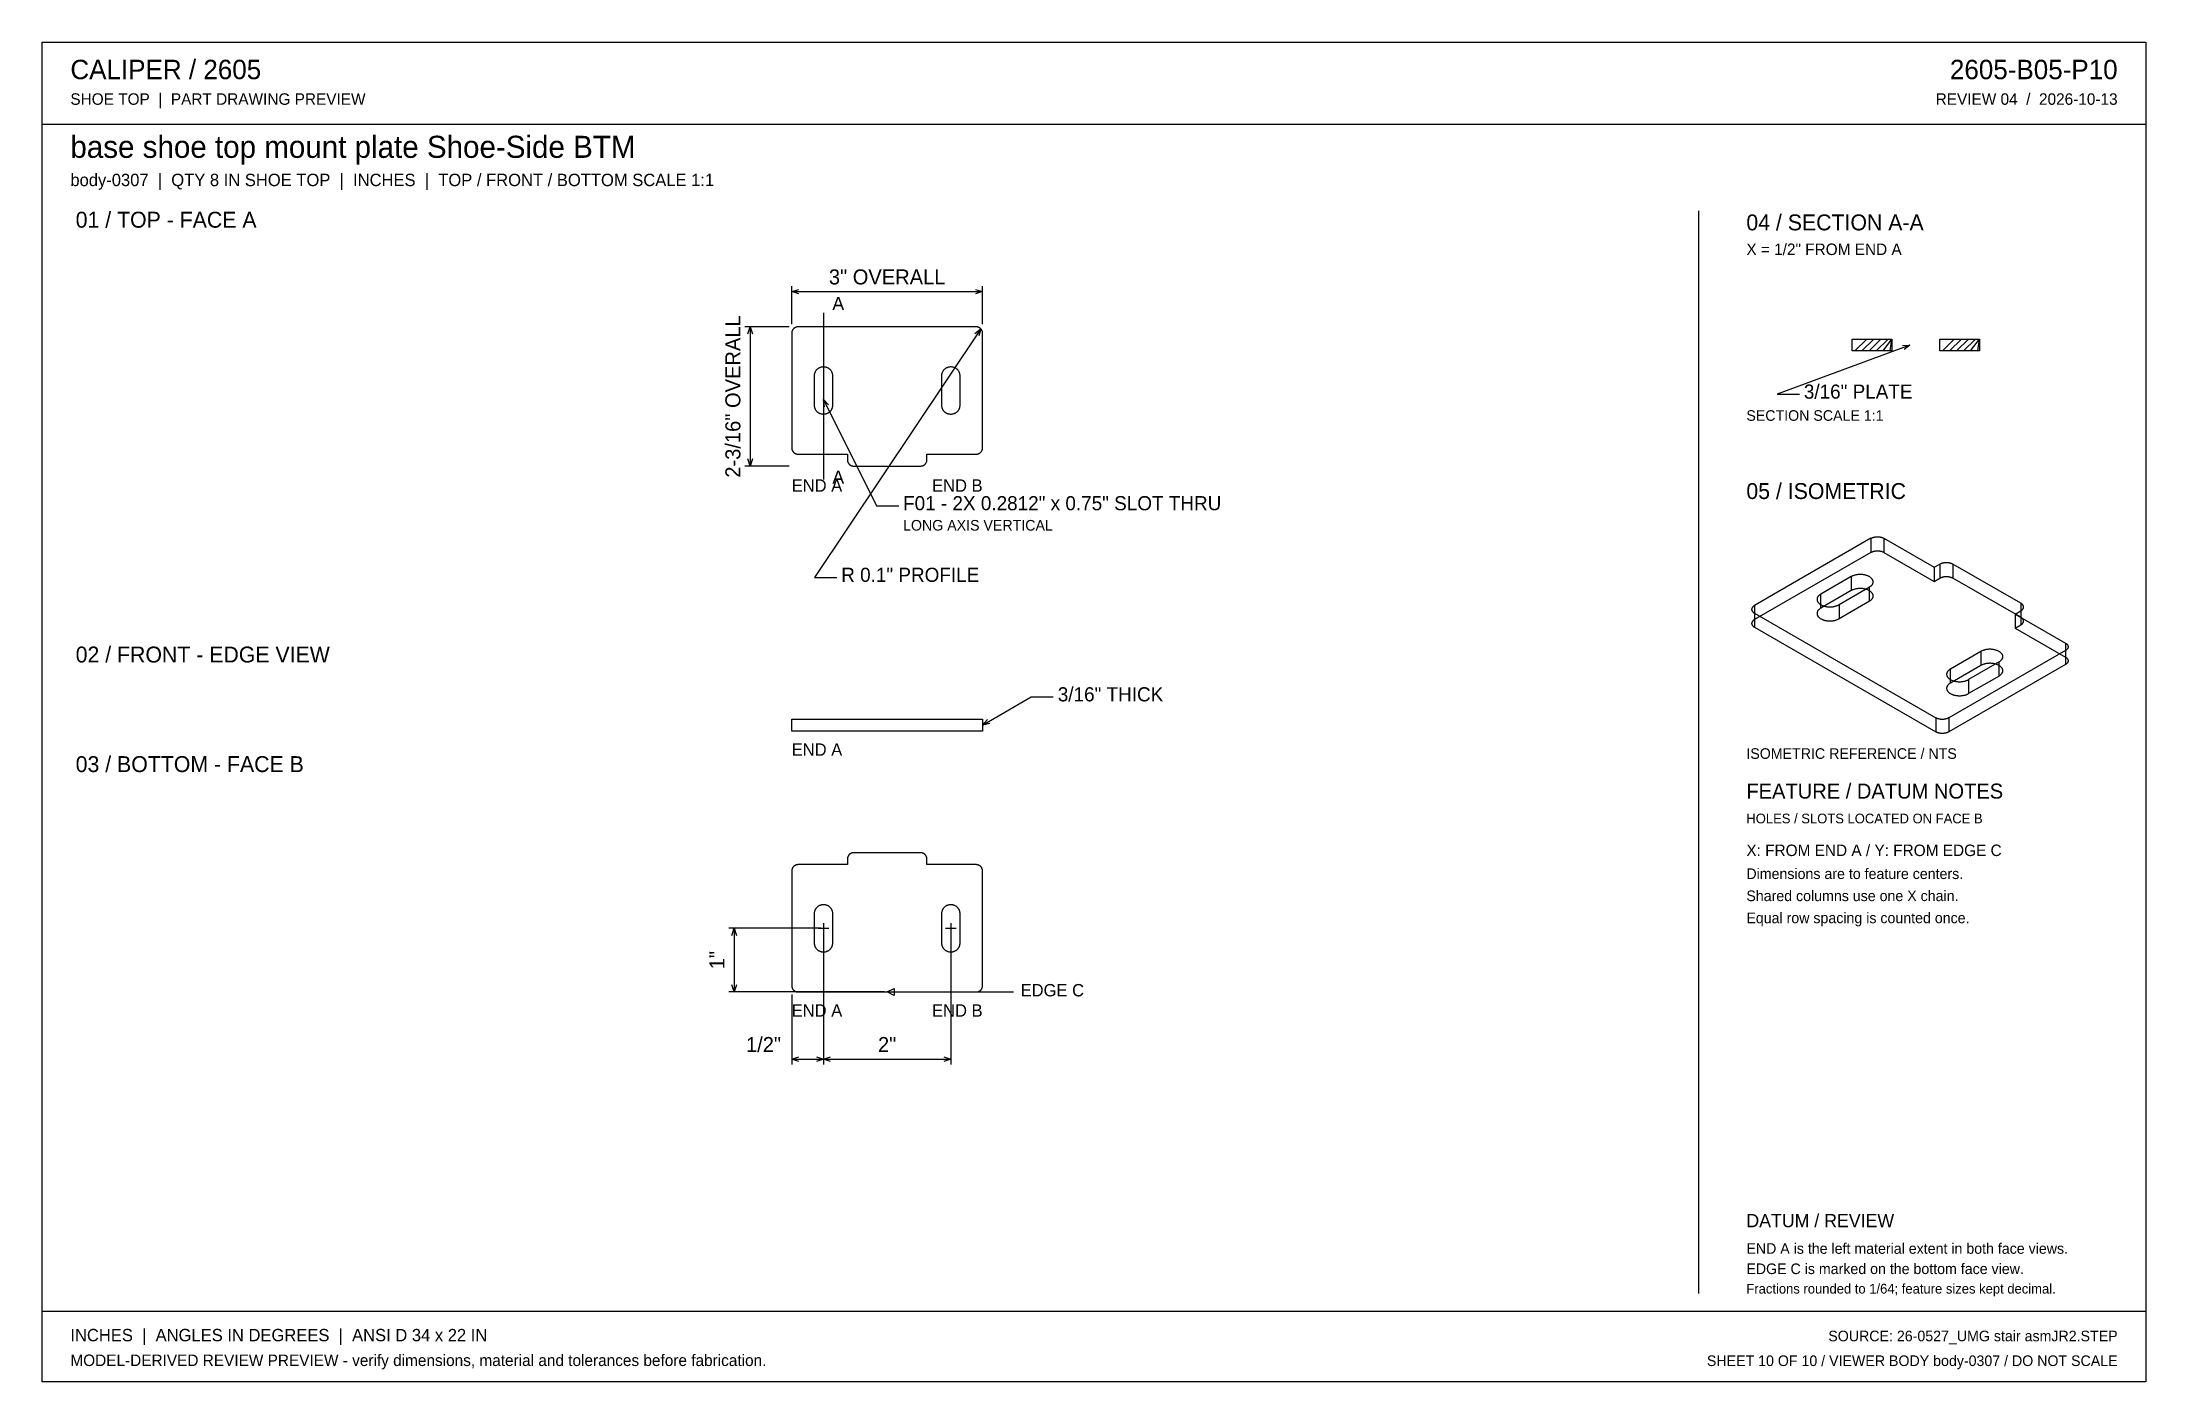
# Model space of a CAD drawing. Header units: inches. Extents: x 0.5 to 33.5, y 0.5 to 21.5.
import ezdxf
from ezdxf.enums import TextEntityAlignment as Align

# ---------------------------------------------------------------- set-up
doc = ezdxf.new("R2010")
doc.units = ezdxf.units.IN
doc.header["$MEASUREMENT"] = 0

msp = doc.modelspace()

# ---------------------------------------------------------------- texts
at = {"layer": 'ANNOTATION'}
for s, height, p in [('CALIPER / 2605', 0.30556, (0.917, 20.944)), ('SHOE TOP  |  PART DRAWING PREVIEW', 0.18056, (0.917, 20.542)), ('base shoe top mount plate Shoe-Side BTM', 0.34722, (0.917, 19.708)), ('body-0307  |  QTY 8 IN SHOE TOP  |  INCHES  |  TOP / FRONT / BOTTOM SCALE 1:1', 0.19444, (0.917, 19.264)), ('01 / TOP - FACE A', 0.25, (1, 18.611)), ('04 / SECTION A-A', 0.25, (27.25, 18.569)), ('X = 1/2" FROM END A', 0.18056, (27.25, 18.181)), ('A', 0.208, (12.889, 17.316)), ('3/16" PLATE', 0.22222, (28.153, 15.924)), ('SECTION SCALE 1:1', 0.16667, (27.25, 15.576)), ('END A', 0.1944, (12.25, 14.462)), ('A', 0.208, (12.889, 14.587)), ('05 / ISOMETRIC', 0.25, (27.25, 14.347)), ('F01 - 2X 0.2812" x 0.75" SLOT THRU', 0.22222, (14, 14.17)), ('LONG AXIS VERTICAL', 0.16667, (14, 13.851)), ('R 0.1" PROFILE', 0.22222, (13.028, 13.045)), ('02 / FRONT - EDGE VIEW', 0.25, (1, 11.778)), ('3/16" THICK', 0.22222, (16.431, 11.167)), ('03 / BOTTOM - FACE B', 0.25, (1, 10.056)), ('END A', 0.1944, (12.25, 10.312)), ('ISOMETRIC REFERENCE / NTS', 0.16667, (27.25, 10.264)), ('FEATURE / DATUM NOTES', 0.23611, (27.25, 9.639)), ('HOLES / SLOTS LOCATED ON FACE B', 0.15278, (27.25, 9.25)), ('X: FROM END A / Y: FROM EDGE C', 0.18056, (27.25, 8.736)), ('Dimensions are to feature centers.', 0.16667, (27.25, 8.375)), ('Shared columns use one X chain.', 0.16667, (27.25, 8.028)), ('Equal row spacing is counted once.', 0.16667, (27.25, 7.681)), ('EDGE C', 0.1944, (15.847, 6.531)), ('END A', 0.1944, (12.25, 6.212)), ('DATUM / REVIEW', 0.20833, (27.25, 2.903)), ('END A is the left material extent in both face views.', 0.16667, (27.25, 2.486)), ('EDGE C is marked on the bottom face view.', 0.16667, (27.25, 2.167)), ('Fractions rounded to 1/64; feature sizes kept decimal.', 0.15278, (27.25, 1.861)), ('INCHES  |  ANGLES IN DEGREES  |  ANSI D 34 x 22 IN', 0.19444, (0.917, 1.111)), ('MODEL-DERIVED REVIEW PREVIEW - verify dimensions, material and tolerances before fabrication.', 0.18056, (0.917, 0.722))]:
    msp.add_text(s, height=height, dxfattribs=at).set_placement(p)
for s, height, p in [('2605-B05-P10', 0.30556, (33.083, 20.944)), ('REVIEW 04  /  2026-10-13', 0.18056, (33.083, 20.542)), ('END B', 0.1944, (15.25, 14.462)), ('END B', 0.1944, (15.25, 6.212)), ('1/2"', 0.2361, (12.083, 5.656)), ('SOURCE: 26-0527_UMG stair asmJR2.STEP', 0.16667, (33.083, 1.111)), ('SHEET 10 OF 10 / VIEWER BODY body-0307 / DO NOT SCALE', 0.16667, (33.083, 0.722))]:
    msp.add_text(s, height=height, dxfattribs=at).set_placement(p, align=Align.RIGHT)
for s, p in [('3" OVERALL', (13.75, 17.719)), ('2"', (13.75, 5.656))]:
    msp.add_text(s, height=0.2361, dxfattribs=at).set_placement(p, align=Align.CENTER)
for s, height, p in [('2-3/16" OVERALL', 0.23611, (11.444, 15.958)), ('1"', 0.2361, (11.194, 7.101))]:
    msp.add_text(s, height=height, rotation=90, dxfattribs=at).set_placement(p, align=Align.CENTER)

# ---------------------------------------------------------------- linework, layer by layer
at = {"layer": 'ANNOTATION'}
for p, q in [((12.25, 17.094), (12.25, 17.691)), ((12.25, 17.608), (12.361, 17.642)), ((12.25, 17.608), (15.25, 17.608)), ((12.361, 17.573), (12.25, 17.608)), ((15.139, 17.642), (15.25, 17.608)), ((15.25, 17.608), (15.139, 17.573)), ((15.25, 17.094), (15.25, 17.691)), ((12.75, 17.274), (12.75, 14.656)), ((12.208, 17.052), (11.514, 17.052)), ((11.562, 16.941), (11.597, 17.052)), ((11.597, 17.052), (11.597, 14.865)), ((11.597, 17.052), (11.632, 16.941)), ((15.221, 17.023), (12.611, 13.115)), ((15.13, 16.95), (15.221, 17.023)), ((15.221, 17.023), (15.188, 16.911)), ((29.819, 16.767), (27.736, 15.993)), ((29.703, 16.761), (29.819, 16.767)), ((29.819, 16.767), (29.727, 16.696)), ((12.75, 15.911), (13.583, 14.24)), ((12.768, 15.797), (12.75, 15.911)), ((12.75, 15.911), (12.831, 15.828)), ((27.736, 15.993), (28.083, 15.993)), ((11.597, 14.865), (11.562, 14.976)), ((11.632, 14.976), (11.597, 14.865)), ((12.208, 14.865), (11.514, 14.865)), ((13.583, 14.24), (13.931, 14.24)), ((12.611, 13.115), (12.958, 13.115)), ((15.25, 10.795), (16.014, 11.236)), ((16.014, 11.236), (16.361, 11.236)), ((15.25, 10.795), (15.329, 10.881)), ((15.364, 10.821), (15.25, 10.795)), ((12.75, 7.684), (12.75, 7.517)), ((14.75, 7.684), (14.75, 7.517)), ((12.708, 7.601), (11.264, 7.601)), ((11.312, 7.49), (11.347, 7.601)), ((11.347, 7.601), (11.347, 6.601)), ((11.347, 7.601), (11.382, 7.49)), ((12.667, 7.601), (12.833, 7.601)), ((12.75, 7.559), (12.75, 5.462)), ((12.75, 7.559), (12.75, 5.462)), ((14.667, 7.601), (14.833, 7.601)), ((14.75, 7.559), (14.75, 5.462)), ((11.347, 6.601), (11.312, 6.712)), ((11.382, 6.712), (11.347, 6.601)), ((13.75, 6.601), (13.861, 6.656)), ((13.861, 6.656), (13.861, 6.545)), ((13.708, 6.601), (11.264, 6.601)), ((12.25, 6.559), (12.25, 5.462)), ((13.75, 6.601), (15.736, 6.601)), ((13.861, 6.545), (13.75, 6.601)), ((12.25, 5.545), (12.361, 5.58)), ((12.25, 5.545), (12.75, 5.545)), ((12.361, 5.51), (12.25, 5.545)), ((12.639, 5.58), (12.75, 5.545)), ((12.75, 5.545), (12.639, 5.51)), ((12.75, 5.545), (12.861, 5.58)), ((12.75, 5.545), (14.75, 5.545)), ((12.861, 5.51), (12.75, 5.545)), ((14.639, 5.58), (14.75, 5.545)), ((14.75, 5.545), (14.639, 5.51))]:
    msp.add_line(p, q, dxfattribs=at)
at = {"layer": 'OUTLINE'}
for p, q in [((0.472, 21.528), (33.528, 21.528)), ((0.472, 0.472), (0.472, 21.528)), ((33.528, 21.528), (33.528, 0.472)), ((0.472, 20.236), (33.528, 20.236)), ((26.5, 18.875), (26.5, 1.861)), ((12.251, 16.964), (12.25, 16.962)), ((12.25, 16.962), (12.25, 16.959)), ((12.25, 16.959), (12.25, 16.957)), ((12.25, 16.957), (12.25, 16.955)), ((12.25, 16.955), (12.25, 16.952)), ((12.25, 16.952), (12.25, 15.152)), ((12.252, 16.972), (12.251, 16.969)), ((12.251, 16.969), (12.251, 16.967)), ((12.251, 16.967), (12.251, 16.964)), ((12.253, 16.976), (12.252, 16.974)), ((12.252, 16.974), (12.252, 16.972)), ((12.254, 16.979), (12.253, 16.976)), ((12.255, 16.983), (12.254, 16.981)), ((12.254, 16.981), (12.254, 16.979)), ((12.256, 16.986), (12.255, 16.983)), ((12.257, 16.988), (12.256, 16.986)), ((12.258, 16.99), (12.257, 16.988)), ((12.259, 16.993), (12.258, 16.99)), ((12.26, 16.995), (12.259, 16.993)), ((12.261, 16.997), (12.26, 16.995)), ((12.262, 16.999), (12.261, 16.997)), ((12.263, 17.001), (12.262, 16.999)), ((12.264, 17.003), (12.263, 17.001)), ((12.266, 17.006), (12.264, 17.003)), ((12.267, 17.008), (12.266, 17.006)), ((12.268, 17.01), (12.267, 17.008)), ((12.27, 17.012), (12.268, 17.01)), ((12.271, 17.014), (12.27, 17.012)), ((12.273, 17.016), (12.271, 17.014)), ((12.274, 17.017), (12.273, 17.016)), ((12.276, 17.019), (12.274, 17.017)), ((12.278, 17.021), (12.276, 17.019)), ((12.279, 17.023), (12.278, 17.021)), ((12.281, 17.025), (12.279, 17.023)), ((12.283, 17.026), (12.281, 17.025)), ((12.285, 17.028), (12.283, 17.026)), ((12.287, 17.029), (12.285, 17.028)), ((12.288, 17.031), (12.287, 17.029)), ((12.29, 17.032), (12.288, 17.031)), ((12.292, 17.034), (12.29, 17.032)), ((12.294, 17.035), (12.292, 17.034)), ((12.297, 17.037), (12.294, 17.035)), ((12.299, 17.038), (12.297, 17.037)), ((12.301, 17.039), (12.299, 17.038)), ((12.303, 17.04), (12.301, 17.039)), ((12.305, 17.041), (12.303, 17.04)), ((12.307, 17.042), (12.305, 17.041)), ((12.309, 17.044), (12.307, 17.042)), ((12.312, 17.044), (12.309, 17.044)), ((12.314, 17.045), (12.312, 17.044)), ((12.316, 17.046), (12.314, 17.045)), ((12.319, 17.047), (12.316, 17.046)), ((12.321, 17.048), (12.319, 17.047)), ((12.323, 17.048), (12.321, 17.048)), ((12.326, 17.049), (12.323, 17.048)), ((12.328, 17.05), (12.326, 17.049)), ((12.33, 17.05), (12.328, 17.05)), ((12.333, 17.051), (12.33, 17.05)), ((12.335, 17.051), (12.333, 17.051)), ((12.338, 17.051), (12.335, 17.051)), ((12.34, 17.052), (12.338, 17.051)), ((12.343, 17.052), (12.34, 17.052)), ((12.345, 17.052), (12.343, 17.052)), ((12.348, 17.052), (12.345, 17.052)), ((12.35, 17.052), (12.348, 17.052)), ((15.15, 17.052), (12.35, 17.052)), ((15.152, 17.052), (15.15, 17.052)), ((15.155, 17.052), (15.152, 17.052)), ((15.157, 17.052), (15.155, 17.052)), ((15.16, 17.052), (15.157, 17.052)), ((15.162, 17.051), (15.16, 17.052)), ((15.165, 17.051), (15.162, 17.051)), ((15.167, 17.051), (15.165, 17.051)), ((15.17, 17.05), (15.167, 17.051)), ((15.172, 17.05), (15.17, 17.05)), ((15.174, 17.049), (15.172, 17.05)), ((15.177, 17.048), (15.174, 17.049)), ((15.179, 17.048), (15.177, 17.048)), ((15.181, 17.047), (15.179, 17.048)), ((15.184, 17.046), (15.181, 17.047)), ((15.186, 17.045), (15.184, 17.046)), ((15.188, 17.044), (15.186, 17.045)), ((15.191, 17.044), (15.188, 17.044)), ((15.193, 17.042), (15.191, 17.044)), ((15.195, 17.041), (15.193, 17.042)), ((15.197, 17.04), (15.195, 17.041)), ((15.199, 17.039), (15.197, 17.04)), ((15.201, 17.038), (15.199, 17.039)), ((15.203, 17.037), (15.201, 17.038)), ((15.206, 17.035), (15.203, 17.037)), ((15.208, 17.034), (15.206, 17.035)), ((15.21, 17.032), (15.208, 17.034)), ((15.212, 17.031), (15.21, 17.032)), ((15.213, 17.029), (15.212, 17.031)), ((15.215, 17.028), (15.213, 17.029)), ((15.217, 17.026), (15.215, 17.028)), ((15.219, 17.025), (15.217, 17.026)), ((15.221, 17.023), (15.219, 17.025)), ((15.222, 17.021), (15.221, 17.023)), ((15.224, 17.019), (15.222, 17.021)), ((15.226, 17.017), (15.224, 17.019)), ((15.227, 17.016), (15.226, 17.017)), ((15.229, 17.014), (15.227, 17.016)), ((15.23, 17.012), (15.229, 17.014)), ((15.232, 17.01), (15.23, 17.012)), ((15.233, 17.008), (15.232, 17.01)), ((15.234, 17.006), (15.233, 17.008)), ((15.236, 17.003), (15.234, 17.006)), ((15.237, 17.001), (15.236, 17.003)), ((15.238, 16.999), (15.237, 17.001)), ((15.239, 16.997), (15.238, 16.999)), ((15.24, 16.995), (15.239, 16.997)), ((15.241, 16.993), (15.24, 16.995)), ((15.242, 16.99), (15.241, 16.993)), ((15.243, 16.988), (15.242, 16.99)), ((15.244, 16.986), (15.243, 16.988)), ((15.245, 16.983), (15.244, 16.986)), ((15.246, 16.981), (15.245, 16.983)), ((15.246, 16.979), (15.246, 16.981)), ((15.247, 16.976), (15.246, 16.979)), ((15.248, 16.974), (15.247, 16.976)), ((15.248, 16.972), (15.248, 16.974)), ((15.249, 16.969), (15.248, 16.972)), ((15.249, 16.967), (15.249, 16.969)), ((15.249, 16.964), (15.249, 16.967)), ((15.25, 16.962), (15.249, 16.964)), ((15.25, 16.959), (15.25, 16.962)), ((15.25, 16.957), (15.25, 16.959)), ((15.25, 16.955), (15.25, 16.957)), ((15.25, 16.952), (15.25, 16.955)), ((15.25, 15.152), (15.25, 16.952)), ((28.913, 16.861), (29.538, 16.861)), ((28.913, 16.674), (28.913, 16.861)), ((28.955, 16.674), (29.142, 16.861)), ((29.066, 16.674), (29.253, 16.861)), ((29.177, 16.674), (29.365, 16.861)), ((29.288, 16.674), (29.476, 16.861)), ((29.399, 16.674), (29.538, 16.861)), ((29.51, 16.674), (29.538, 16.861)), ((29.538, 16.861), (29.538, 16.674)), ((30.288, 16.861), (30.913, 16.861)), ((30.288, 16.674), (30.288, 16.861)), ((30.33, 16.674), (30.517, 16.861)), ((30.441, 16.674), (30.628, 16.861)), ((30.552, 16.674), (30.74, 16.861)), ((30.663, 16.674), (30.851, 16.861)), ((30.774, 16.674), (30.913, 16.861)), ((30.885, 16.674), (30.913, 16.861)), ((30.913, 16.861), (30.913, 16.674)), ((29.538, 16.674), (28.913, 16.674)), ((30.913, 16.674), (30.288, 16.674)), ((12.609, 16.286), (12.61, 16.293)), ((12.609, 15.818), (12.609, 16.286)), ((12.61, 16.3), (12.611, 16.307)), ((12.61, 16.293), (12.61, 16.3)), ((12.611, 16.307), (12.612, 16.314)), ((12.612, 16.314), (12.614, 16.321)), ((12.614, 16.321), (12.615, 16.327)), ((12.615, 16.327), (12.618, 16.334)), ((12.618, 16.334), (12.62, 16.34)), ((12.62, 16.34), (12.623, 16.347)), ((12.623, 16.347), (12.626, 16.353)), ((12.626, 16.353), (12.629, 16.359)), ((12.629, 16.359), (12.633, 16.365)), ((12.633, 16.365), (12.637, 16.37)), ((12.637, 16.37), (12.641, 16.376)), ((12.641, 16.376), (12.646, 16.381)), ((12.646, 16.381), (12.651, 16.386)), ((12.651, 16.386), (12.656, 16.391)), ((12.656, 16.391), (12.661, 16.395)), ((12.661, 16.395), (12.666, 16.399)), ((12.666, 16.399), (12.672, 16.403)), ((12.672, 16.403), (12.678, 16.407)), ((12.678, 16.407), (12.684, 16.41)), ((12.684, 16.41), (12.69, 16.414)), ((12.69, 16.414), (12.696, 16.416)), ((12.696, 16.416), (12.703, 16.419)), ((12.703, 16.419), (12.709, 16.421)), ((12.709, 16.421), (12.716, 16.423)), ((12.716, 16.423), (12.723, 16.424)), ((12.723, 16.424), (12.729, 16.426)), ((12.729, 16.426), (12.736, 16.426)), ((12.736, 16.426), (12.743, 16.427)), ((12.743, 16.427), (12.75, 16.427)), ((12.75, 16.427), (12.757, 16.427)), ((12.757, 16.427), (12.764, 16.426)), ((12.764, 16.426), (12.771, 16.426)), ((12.771, 16.426), (12.777, 16.424)), ((12.777, 16.424), (12.784, 16.423)), ((12.784, 16.423), (12.791, 16.421)), ((12.791, 16.421), (12.797, 16.419)), ((12.797, 16.419), (12.804, 16.416)), ((12.804, 16.416), (12.81, 16.414)), ((12.81, 16.414), (12.816, 16.41)), ((12.816, 16.41), (12.822, 16.407)), ((12.822, 16.407), (12.828, 16.403)), ((12.828, 16.403), (12.834, 16.399)), ((12.834, 16.399), (12.839, 16.395)), ((12.839, 16.395), (12.844, 16.391)), ((12.844, 16.391), (12.849, 16.386)), ((12.849, 16.386), (12.854, 16.381)), ((12.854, 16.381), (12.859, 16.376)), ((12.859, 16.376), (12.863, 16.37)), ((12.863, 16.37), (12.867, 16.365)), ((12.867, 16.365), (12.871, 16.359)), ((12.871, 16.359), (12.874, 16.353)), ((12.874, 16.353), (12.877, 16.347)), ((12.877, 16.347), (12.88, 16.34)), ((12.88, 16.34), (12.882, 16.334)), ((12.882, 16.334), (12.885, 16.327)), ((12.885, 16.327), (12.886, 16.321)), ((12.886, 16.321), (12.888, 16.314)), ((12.888, 16.314), (12.889, 16.307)), ((12.889, 16.307), (12.89, 16.3)), ((12.89, 16.3), (12.89, 16.293)), ((12.89, 16.293), (12.891, 16.286)), ((12.891, 16.286), (12.891, 15.818)), ((14.609, 16.286), (14.61, 16.293)), ((14.609, 15.818), (14.609, 16.286)), ((14.61, 16.3), (14.611, 16.307)), ((14.61, 16.293), (14.61, 16.3)), ((14.611, 16.307), (14.612, 16.314)), ((14.612, 16.314), (14.614, 16.321)), ((14.614, 16.321), (14.615, 16.327)), ((14.615, 16.327), (14.618, 16.334)), ((14.618, 16.334), (14.62, 16.34)), ((14.62, 16.34), (14.623, 16.347)), ((14.623, 16.347), (14.626, 16.353)), ((14.626, 16.353), (14.629, 16.359)), ((14.629, 16.359), (14.633, 16.365)), ((14.633, 16.365), (14.637, 16.37)), ((14.637, 16.37), (14.641, 16.376)), ((14.641, 16.376), (14.646, 16.381)), ((14.646, 16.381), (14.651, 16.386)), ((14.651, 16.386), (14.656, 16.391)), ((14.656, 16.391), (14.661, 16.395)), ((14.661, 16.395), (14.666, 16.399)), ((14.666, 16.399), (14.672, 16.403)), ((14.672, 16.403), (14.678, 16.407)), ((14.678, 16.407), (14.684, 16.41)), ((14.684, 16.41), (14.69, 16.414)), ((14.69, 16.414), (14.696, 16.416)), ((14.696, 16.416), (14.703, 16.419)), ((14.703, 16.419), (14.709, 16.421)), ((14.709, 16.421), (14.716, 16.423)), ((14.716, 16.423), (14.723, 16.424)), ((14.723, 16.424), (14.729, 16.426)), ((14.729, 16.426), (14.736, 16.426)), ((14.736, 16.426), (14.743, 16.427)), ((14.743, 16.427), (14.75, 16.427)), ((14.75, 16.427), (14.757, 16.427)), ((14.757, 16.427), (14.764, 16.426)), ((14.764, 16.426), (14.771, 16.426)), ((14.771, 16.426), (14.777, 16.424)), ((14.777, 16.424), (14.784, 16.423)), ((14.784, 16.423), (14.791, 16.421)), ((14.791, 16.421), (14.797, 16.419)), ((14.797, 16.419), (14.804, 16.416)), ((14.804, 16.416), (14.81, 16.414)), ((14.81, 16.414), (14.816, 16.41)), ((14.816, 16.41), (14.822, 16.407)), ((14.822, 16.407), (14.828, 16.403)), ((14.828, 16.403), (14.834, 16.399)), ((14.834, 16.399), (14.839, 16.395)), ((14.839, 16.395), (14.844, 16.391)), ((14.844, 16.391), (14.849, 16.386)), ((14.849, 16.386), (14.854, 16.381)), ((14.854, 16.381), (14.859, 16.376)), ((14.859, 16.376), (14.863, 16.37)), ((14.863, 16.37), (14.867, 16.365)), ((14.867, 16.365), (14.871, 16.359)), ((14.871, 16.359), (14.874, 16.353)), ((14.874, 16.353), (14.877, 16.347)), ((14.877, 16.347), (14.88, 16.34)), ((14.88, 16.34), (14.882, 16.334)), ((14.882, 16.334), (14.885, 16.327)), ((14.885, 16.327), (14.886, 16.321)), ((14.886, 16.321), (14.888, 16.314)), ((14.888, 16.314), (14.889, 16.307)), ((14.889, 16.307), (14.89, 16.3)), ((14.89, 16.3), (14.89, 16.293)), ((14.89, 16.293), (14.891, 16.286)), ((14.891, 16.286), (14.891, 15.818)), ((12.61, 15.811), (12.609, 15.818)), ((12.61, 15.804), (12.61, 15.811)), ((12.611, 15.797), (12.61, 15.804)), ((12.612, 15.79), (12.611, 15.797)), ((12.614, 15.784), (12.612, 15.79)), ((12.615, 15.777), (12.614, 15.784)), ((12.618, 15.77), (12.615, 15.777)), ((12.62, 15.764), (12.618, 15.77)), ((12.623, 15.758), (12.62, 15.764)), ((12.626, 15.751), (12.623, 15.758)), ((12.629, 15.745), (12.626, 15.751)), ((12.633, 15.74), (12.629, 15.745)), ((12.637, 15.734), (12.633, 15.74)), ((12.641, 15.728), (12.637, 15.734)), ((12.646, 15.723), (12.641, 15.728)), ((12.651, 15.718), (12.646, 15.723)), ((12.656, 15.714), (12.651, 15.718)), ((12.661, 15.709), (12.656, 15.714)), ((12.666, 15.705), (12.661, 15.709)), ((12.672, 15.701), (12.666, 15.705)), ((12.678, 15.697), (12.672, 15.701)), ((12.684, 15.694), (12.678, 15.697)), ((12.69, 15.691), (12.684, 15.694)), ((12.696, 15.688), (12.69, 15.691)), ((12.703, 15.685), (12.696, 15.688)), ((12.709, 15.683), (12.703, 15.685)), ((12.716, 15.681), (12.709, 15.683)), ((12.723, 15.68), (12.716, 15.681)), ((12.729, 15.679), (12.723, 15.68)), ((12.736, 15.678), (12.729, 15.679)), ((12.743, 15.677), (12.736, 15.678)), ((12.75, 15.677), (12.743, 15.677)), ((12.757, 15.677), (12.75, 15.677)), ((12.764, 15.678), (12.757, 15.677)), ((12.771, 15.679), (12.764, 15.678)), ((12.777, 15.68), (12.771, 15.679)), ((12.784, 15.681), (12.777, 15.68)), ((12.791, 15.683), (12.784, 15.681)), ((12.797, 15.685), (12.791, 15.683)), ((12.804, 15.688), (12.797, 15.685)), ((12.81, 15.691), (12.804, 15.688)), ((12.816, 15.694), (12.81, 15.691)), ((12.822, 15.697), (12.816, 15.694)), ((12.828, 15.701), (12.822, 15.697)), ((12.834, 15.705), (12.828, 15.701)), ((12.839, 15.709), (12.834, 15.705)), ((12.844, 15.714), (12.839, 15.709)), ((12.849, 15.718), (12.844, 15.714)), ((12.854, 15.723), (12.849, 15.718)), ((12.859, 15.728), (12.854, 15.723)), ((12.863, 15.734), (12.859, 15.728)), ((12.867, 15.74), (12.863, 15.734)), ((12.871, 15.745), (12.867, 15.74)), ((12.874, 15.751), (12.871, 15.745)), ((12.877, 15.758), (12.874, 15.751)), ((12.88, 15.764), (12.877, 15.758)), ((12.882, 15.77), (12.88, 15.764)), ((12.885, 15.777), (12.882, 15.77)), ((12.886, 15.784), (12.885, 15.777)), ((12.888, 15.79), (12.886, 15.784)), ((12.889, 15.797), (12.888, 15.79)), ((12.89, 15.804), (12.889, 15.797)), ((12.891, 15.818), (12.89, 15.811)), ((12.89, 15.811), (12.89, 15.804)), ((14.61, 15.811), (14.609, 15.818)), ((14.61, 15.804), (14.61, 15.811)), ((14.611, 15.797), (14.61, 15.804)), ((14.612, 15.79), (14.611, 15.797)), ((14.614, 15.784), (14.612, 15.79)), ((14.615, 15.777), (14.614, 15.784)), ((14.618, 15.77), (14.615, 15.777)), ((14.62, 15.764), (14.618, 15.77)), ((14.623, 15.758), (14.62, 15.764)), ((14.626, 15.751), (14.623, 15.758)), ((14.629, 15.745), (14.626, 15.751)), ((14.633, 15.74), (14.629, 15.745)), ((14.637, 15.734), (14.633, 15.74)), ((14.641, 15.728), (14.637, 15.734)), ((14.646, 15.723), (14.641, 15.728)), ((14.651, 15.718), (14.646, 15.723)), ((14.656, 15.714), (14.651, 15.718)), ((14.661, 15.709), (14.656, 15.714)), ((14.666, 15.705), (14.661, 15.709)), ((14.672, 15.701), (14.666, 15.705)), ((14.678, 15.697), (14.672, 15.701)), ((14.684, 15.694), (14.678, 15.697)), ((14.69, 15.691), (14.684, 15.694)), ((14.696, 15.688), (14.69, 15.691)), ((14.703, 15.685), (14.696, 15.688)), ((14.709, 15.683), (14.703, 15.685)), ((14.716, 15.681), (14.709, 15.683)), ((14.723, 15.68), (14.716, 15.681)), ((14.729, 15.679), (14.723, 15.68)), ((14.736, 15.678), (14.729, 15.679)), ((14.743, 15.677), (14.736, 15.678)), ((14.75, 15.677), (14.743, 15.677)), ((14.757, 15.677), (14.75, 15.677)), ((14.764, 15.678), (14.757, 15.677)), ((14.771, 15.679), (14.764, 15.678)), ((14.777, 15.68), (14.771, 15.679)), ((14.784, 15.681), (14.777, 15.68)), ((14.791, 15.683), (14.784, 15.681)), ((14.797, 15.685), (14.791, 15.683)), ((14.804, 15.688), (14.797, 15.685)), ((14.81, 15.691), (14.804, 15.688)), ((14.816, 15.694), (14.81, 15.691)), ((14.822, 15.697), (14.816, 15.694)), ((14.828, 15.701), (14.822, 15.697)), ((14.834, 15.705), (14.828, 15.701)), ((14.839, 15.709), (14.834, 15.705)), ((14.844, 15.714), (14.839, 15.709)), ((14.849, 15.718), (14.844, 15.714)), ((14.854, 15.723), (14.849, 15.718)), ((14.859, 15.728), (14.854, 15.723)), ((14.863, 15.734), (14.859, 15.728)), ((14.867, 15.74), (14.863, 15.734)), ((14.871, 15.745), (14.867, 15.74)), ((14.874, 15.751), (14.871, 15.745)), ((14.877, 15.758), (14.874, 15.751)), ((14.88, 15.764), (14.877, 15.758)), ((14.882, 15.77), (14.88, 15.764)), ((14.885, 15.777), (14.882, 15.77)), ((14.886, 15.784), (14.885, 15.777)), ((14.888, 15.79), (14.886, 15.784)), ((14.889, 15.797), (14.888, 15.79)), ((14.89, 15.804), (14.889, 15.797)), ((14.891, 15.818), (14.89, 15.811)), ((14.89, 15.811), (14.89, 15.804)), ((12.25, 15.152), (12.25, 15.15)), ((12.25, 15.15), (12.25, 15.147)), ((12.25, 15.147), (12.25, 15.145)), ((12.25, 15.145), (12.25, 15.142)), ((12.25, 15.142), (12.251, 15.14)), ((12.251, 15.14), (12.251, 15.137)), ((12.251, 15.137), (12.251, 15.135)), ((12.251, 15.135), (12.252, 15.133)), ((12.252, 15.133), (12.252, 15.13)), ((12.252, 15.13), (12.253, 15.128)), ((12.253, 15.128), (12.254, 15.125)), ((12.254, 15.125), (12.254, 15.123)), ((12.254, 15.123), (12.255, 15.121)), ((12.255, 15.121), (12.256, 15.118)), ((12.256, 15.118), (12.257, 15.116)), ((12.257, 15.116), (12.258, 15.114)), ((12.258, 15.114), (12.259, 15.112)), ((12.259, 15.112), (12.26, 15.109)), ((12.26, 15.109), (12.261, 15.107)), ((12.261, 15.107), (12.262, 15.105)), ((12.262, 15.105), (12.263, 15.103)), ((12.263, 15.103), (12.264, 15.101)), ((12.264, 15.101), (12.266, 15.099)), ((12.266, 15.099), (12.267, 15.097)), ((12.267, 15.097), (12.268, 15.095)), ((12.268, 15.095), (12.27, 15.093)), ((12.27, 15.093), (12.271, 15.091)), ((12.271, 15.091), (12.273, 15.089)), ((12.273, 15.089), (12.274, 15.087)), ((12.274, 15.087), (12.276, 15.085)), ((12.276, 15.085), (12.278, 15.083)), ((12.278, 15.083), (12.279, 15.081)), ((12.279, 15.081), (12.281, 15.08)), ((12.281, 15.08), (12.283, 15.078)), ((12.283, 15.078), (12.285, 15.076)), ((12.285, 15.076), (12.287, 15.075)), ((12.287, 15.075), (12.288, 15.073)), ((12.288, 15.073), (12.29, 15.072)), ((12.29, 15.072), (12.292, 15.07)), ((12.292, 15.07), (12.294, 15.069)), ((12.294, 15.069), (12.297, 15.068)), ((12.297, 15.068), (12.299, 15.066)), ((12.299, 15.066), (12.301, 15.065)), ((12.301, 15.065), (12.303, 15.064)), ((12.303, 15.064), (12.305, 15.063)), ((12.305, 15.063), (12.307, 15.062)), ((12.307, 15.062), (12.309, 15.061)), ((12.309, 15.061), (12.312, 15.06)), ((12.312, 15.06), (12.314, 15.059)), ((12.314, 15.059), (12.316, 15.058)), ((12.316, 15.058), (12.319, 15.057)), ((12.319, 15.057), (12.321, 15.056)), ((12.321, 15.056), (12.323, 15.056)), ((12.323, 15.056), (12.326, 15.055)), ((12.326, 15.055), (12.328, 15.055)), ((12.328, 15.055), (12.33, 15.054)), ((12.33, 15.054), (12.333, 15.054)), ((12.333, 15.054), (12.335, 15.053)), ((12.335, 15.053), (12.338, 15.053)), ((12.338, 15.053), (12.34, 15.053)), ((12.34, 15.053), (12.343, 15.052)), ((12.343, 15.052), (12.345, 15.052)), ((12.345, 15.052), (12.348, 15.052)), ((12.348, 15.052), (12.35, 15.052)), ((12.35, 15.052), (13.125, 15.052)), ((13.125, 15.052), (13.125, 14.965)), ((13.125, 14.965), (13.125, 14.962)), ((13.125, 14.962), (13.125, 14.96)), ((13.125, 14.96), (13.125, 14.957)), ((13.125, 14.957), (13.125, 14.955)), ((13.125, 14.955), (13.126, 14.952)), ((13.126, 14.952), (13.126, 14.95)), ((13.126, 14.95), (13.126, 14.947)), ((13.126, 14.947), (13.127, 14.945)), ((13.127, 14.945), (13.127, 14.943)), ((13.127, 14.943), (13.128, 14.94)), ((13.128, 14.94), (13.129, 14.938)), ((13.129, 14.938), (13.129, 14.936)), ((13.129, 14.936), (13.13, 14.933)), ((13.13, 14.933), (13.131, 14.931)), ((13.131, 14.931), (13.132, 14.929)), ((13.132, 14.929), (13.133, 14.926)), ((13.133, 14.926), (13.134, 14.924)), ((13.134, 14.924), (13.135, 14.922)), ((13.135, 14.922), (13.136, 14.92)), ((13.136, 14.92), (13.137, 14.917)), ((13.137, 14.917), (13.138, 14.915)), ((13.138, 14.915), (13.139, 14.913)), ((13.139, 14.913), (13.141, 14.911)), ((13.141, 14.911), (13.142, 14.909)), ((13.142, 14.909), (13.143, 14.907)), ((13.143, 14.907), (13.145, 14.905)), ((13.145, 14.905), (13.146, 14.903)), ((13.146, 14.903), (13.148, 14.901)), ((13.148, 14.901), (13.149, 14.899)), ((13.149, 14.899), (13.151, 14.897)), ((13.151, 14.897), (13.153, 14.896)), ((13.153, 14.896), (13.154, 14.894)), ((13.154, 14.894), (13.156, 14.892)), ((13.156, 14.892), (13.158, 14.89)), ((13.158, 14.89), (13.16, 14.889)), ((13.16, 14.889), (13.162, 14.887)), ((13.162, 14.887), (13.163, 14.886)), ((13.163, 14.886), (13.165, 14.884)), ((13.165, 14.884), (13.167, 14.883)), ((13.167, 14.883), (13.169, 14.881)), ((13.169, 14.881), (13.172, 14.88)), ((13.172, 14.88), (13.174, 14.879)), ((13.174, 14.879), (13.176, 14.878)), ((13.176, 14.878), (13.178, 14.876)), ((13.178, 14.876), (13.18, 14.875)), ((13.18, 14.875), (13.182, 14.874)), ((14.318, 14.874), (14.32, 14.875)), ((14.32, 14.875), (14.322, 14.876)), ((14.322, 14.876), (14.324, 14.878)), ((14.324, 14.878), (14.326, 14.879)), ((14.326, 14.879), (14.328, 14.88)), ((14.328, 14.88), (14.331, 14.881)), ((14.331, 14.881), (14.333, 14.883)), ((14.333, 14.883), (14.335, 14.884)), ((14.335, 14.884), (14.337, 14.886)), ((14.337, 14.886), (14.338, 14.887)), ((14.338, 14.887), (14.34, 14.889)), ((14.34, 14.889), (14.342, 14.89)), ((14.342, 14.89), (14.344, 14.892)), ((14.344, 14.892), (14.346, 14.894)), ((14.346, 14.894), (14.347, 14.896)), ((14.347, 14.896), (14.349, 14.897)), ((14.349, 14.897), (14.351, 14.899)), ((14.351, 14.899), (14.352, 14.901)), ((14.352, 14.901), (14.354, 14.903)), ((14.354, 14.903), (14.355, 14.905)), ((14.355, 14.905), (14.357, 14.907)), ((14.357, 14.907), (14.358, 14.909)), ((14.358, 14.909), (14.359, 14.911)), ((14.359, 14.911), (14.361, 14.913)), ((14.361, 14.913), (14.362, 14.915)), ((14.362, 14.915), (14.363, 14.917)), ((14.363, 14.917), (14.364, 14.92)), ((14.364, 14.92), (14.365, 14.922)), ((14.365, 14.922), (14.366, 14.924)), ((14.366, 14.924), (14.367, 14.926)), ((14.367, 14.926), (14.368, 14.929)), ((14.368, 14.929), (14.369, 14.931)), ((14.369, 14.931), (14.37, 14.933)), ((14.37, 14.933), (14.371, 14.936)), ((14.371, 14.938), (14.372, 14.94)), ((14.371, 14.936), (14.371, 14.938)), ((14.372, 14.94), (14.373, 14.943)), ((14.373, 14.945), (14.374, 14.947)), ((14.373, 14.943), (14.373, 14.945)), ((14.374, 14.952), (14.375, 14.955)), ((14.374, 14.95), (14.374, 14.952)), ((14.374, 14.947), (14.374, 14.95)), ((14.375, 14.965), (14.375, 15.052)), ((14.375, 15.052), (15.15, 15.052)), ((14.375, 14.962), (14.375, 14.965)), ((14.375, 14.96), (14.375, 14.962)), ((14.375, 14.957), (14.375, 14.96)), ((14.375, 14.955), (14.375, 14.957)), ((15.15, 15.052), (15.152, 15.052)), ((15.152, 15.052), (15.155, 15.052)), ((15.155, 15.052), (15.157, 15.052)), ((15.157, 15.052), (15.16, 15.053)), ((15.16, 15.053), (15.162, 15.053)), ((15.162, 15.053), (15.165, 15.053)), ((15.165, 15.053), (15.167, 15.054)), ((15.167, 15.054), (15.17, 15.054)), ((15.17, 15.054), (15.172, 15.055)), ((15.172, 15.055), (15.174, 15.055)), ((15.174, 15.055), (15.177, 15.056)), ((15.177, 15.056), (15.179, 15.056)), ((15.179, 15.056), (15.181, 15.057)), ((15.181, 15.057), (15.184, 15.058)), ((15.184, 15.058), (15.186, 15.059)), ((15.186, 15.059), (15.188, 15.06)), ((15.188, 15.06), (15.191, 15.061)), ((15.191, 15.061), (15.193, 15.062)), ((15.193, 15.062), (15.195, 15.063)), ((15.195, 15.063), (15.197, 15.064)), ((15.197, 15.064), (15.199, 15.065)), ((15.199, 15.065), (15.201, 15.066)), ((15.201, 15.066), (15.203, 15.068)), ((15.203, 15.068), (15.206, 15.069)), ((15.206, 15.069), (15.208, 15.07)), ((15.208, 15.07), (15.21, 15.072)), ((15.21, 15.072), (15.212, 15.073)), ((15.212, 15.073), (15.213, 15.075)), ((15.213, 15.075), (15.215, 15.076)), ((15.215, 15.076), (15.217, 15.078)), ((15.217, 15.078), (15.219, 15.08)), ((15.219, 15.08), (15.221, 15.081)), ((15.221, 15.081), (15.222, 15.083)), ((15.222, 15.083), (15.224, 15.085)), ((15.224, 15.085), (15.226, 15.087)), ((15.226, 15.087), (15.227, 15.089)), ((15.227, 15.089), (15.229, 15.091)), ((15.229, 15.091), (15.23, 15.093)), ((15.23, 15.093), (15.232, 15.095)), ((15.232, 15.095), (15.233, 15.097)), ((15.233, 15.097), (15.234, 15.099)), ((15.234, 15.099), (15.236, 15.101)), ((15.236, 15.101), (15.237, 15.103)), ((15.237, 15.103), (15.238, 15.105)), ((15.238, 15.105), (15.239, 15.107)), ((15.239, 15.107), (15.24, 15.109)), ((15.24, 15.109), (15.241, 15.112)), ((15.241, 15.112), (15.242, 15.114)), ((15.242, 15.114), (15.243, 15.116)), ((15.243, 15.116), (15.244, 15.118)), ((15.244, 15.118), (15.245, 15.121)), ((15.245, 15.121), (15.246, 15.123)), ((15.246, 15.125), (15.247, 15.128)), ((15.246, 15.123), (15.246, 15.125)), ((15.247, 15.128), (15.248, 15.13)), ((15.248, 15.133), (15.249, 15.135)), ((15.248, 15.13), (15.248, 15.133)), ((15.249, 15.14), (15.25, 15.142)), ((15.249, 15.137), (15.249, 15.14)), ((15.249, 15.135), (15.249, 15.137)), ((15.25, 15.15), (15.25, 15.152)), ((15.25, 15.147), (15.25, 15.15)), ((15.25, 15.145), (15.25, 15.147)), ((15.25, 15.142), (15.25, 15.145)), ((13.182, 14.874), (13.184, 14.873)), ((13.184, 14.873), (13.187, 14.872)), ((13.187, 14.872), (13.189, 14.871)), ((13.189, 14.871), (13.191, 14.87)), ((13.191, 14.87), (13.194, 14.87)), ((13.194, 14.87), (13.196, 14.869)), ((13.196, 14.869), (13.198, 14.868)), ((13.198, 14.868), (13.201, 14.868)), ((13.201, 14.868), (13.203, 14.867)), ((13.203, 14.867), (13.205, 14.867)), ((13.205, 14.867), (13.208, 14.866)), ((13.208, 14.866), (13.21, 14.866)), ((13.21, 14.866), (13.213, 14.865)), ((13.213, 14.865), (13.215, 14.865)), ((13.215, 14.865), (13.218, 14.865)), ((13.218, 14.865), (13.22, 14.865)), ((13.22, 14.865), (13.223, 14.865)), ((13.223, 14.865), (13.225, 14.865)), ((13.225, 14.865), (14.275, 14.865)), ((14.275, 14.865), (14.277, 14.865)), ((14.277, 14.865), (14.28, 14.865)), ((14.28, 14.865), (14.282, 14.865)), ((14.282, 14.865), (14.285, 14.865)), ((14.285, 14.865), (14.287, 14.865)), ((14.287, 14.865), (14.29, 14.866)), ((14.29, 14.866), (14.292, 14.866)), ((14.292, 14.866), (14.295, 14.867)), ((14.295, 14.867), (14.297, 14.867)), ((14.297, 14.867), (14.299, 14.868)), ((14.299, 14.868), (14.302, 14.868)), ((14.302, 14.868), (14.304, 14.869)), ((14.304, 14.869), (14.306, 14.87)), ((14.306, 14.87), (14.309, 14.87)), ((14.309, 14.87), (14.311, 14.871)), ((14.311, 14.871), (14.313, 14.872)), ((14.313, 14.872), (14.316, 14.873)), ((14.316, 14.873), (14.318, 14.874)), ((29.208, 13.73), (27.376, 12.671)), ((29.208, 13.73), (29.211, 13.731)), ((29.208, 13.73), (29.208, 13.509)), ((29.211, 13.731), (29.214, 13.732)), ((29.214, 13.732), (29.216, 13.734)), ((29.216, 13.734), (29.219, 13.735)), ((29.219, 13.735), (29.222, 13.736)), ((29.222, 13.736), (29.225, 13.738)), ((29.225, 13.738), (29.227, 13.739)), ((29.227, 13.739), (29.23, 13.74)), ((29.23, 13.74), (29.233, 13.741)), ((29.233, 13.741), (29.236, 13.742)), ((29.236, 13.742), (29.239, 13.743)), ((29.239, 13.743), (29.242, 13.744)), ((29.242, 13.744), (29.246, 13.745)), ((29.246, 13.745), (29.249, 13.746)), ((29.249, 13.746), (29.252, 13.747)), ((29.252, 13.747), (29.255, 13.748)), ((29.255, 13.748), (29.258, 13.748)), ((29.258, 13.748), (29.262, 13.749)), ((29.262, 13.749), (29.265, 13.75)), ((29.265, 13.75), (29.268, 13.75)), ((29.268, 13.75), (29.272, 13.751)), ((29.272, 13.751), (29.275, 13.751)), ((29.275, 13.751), (29.279, 13.752)), ((29.279, 13.752), (29.282, 13.752)), ((29.282, 13.752), (29.286, 13.753)), ((29.286, 13.753), (29.289, 13.753)), ((29.289, 13.753), (29.293, 13.753)), ((29.293, 13.753), (29.296, 13.754)), ((29.296, 13.754), (29.3, 13.754)), ((29.3, 13.754), (29.303, 13.754)), ((29.303, 13.754), (29.307, 13.754)), ((29.307, 13.754), (29.31, 13.754)), ((29.31, 13.754), (29.314, 13.754)), ((29.314, 13.754), (29.317, 13.754)), ((29.317, 13.754), (29.321, 13.754)), ((29.321, 13.754), (29.324, 13.754)), ((29.324, 13.754), (29.328, 13.753)), ((29.328, 13.753), (29.331, 13.753)), ((29.331, 13.753), (29.335, 13.753)), ((29.335, 13.753), (29.338, 13.752)), ((29.338, 13.752), (29.342, 13.752)), ((29.342, 13.752), (29.345, 13.751)), ((29.345, 13.751), (29.349, 13.751)), ((29.349, 13.751), (29.352, 13.75)), ((29.352, 13.75), (29.355, 13.75)), ((29.355, 13.75), (29.359, 13.749)), ((29.359, 13.749), (29.362, 13.748)), ((29.362, 13.748), (29.365, 13.748)), ((29.365, 13.748), (29.369, 13.747)), ((29.369, 13.747), (29.372, 13.746)), ((29.372, 13.746), (29.375, 13.745)), ((29.375, 13.745), (29.378, 13.744)), ((29.378, 13.744), (29.381, 13.743)), ((29.381, 13.743), (29.384, 13.742)), ((29.384, 13.742), (29.387, 13.741)), ((29.387, 13.741), (29.39, 13.74)), ((29.39, 13.74), (29.393, 13.739)), ((29.393, 13.739), (29.396, 13.738)), ((29.396, 13.738), (29.399, 13.736)), ((29.399, 13.736), (29.402, 13.735)), ((29.402, 13.735), (29.404, 13.734)), ((29.404, 13.734), (29.407, 13.732)), ((29.407, 13.732), (29.41, 13.731)), ((29.41, 13.731), (29.412, 13.73)), ((29.412, 13.73), (29.412, 13.509)), ((29.412, 13.73), (30.201, 13.274)), ((29.208, 13.509), (27.376, 12.451)), ((29.208, 13.509), (29.211, 13.511)), ((29.211, 13.511), (29.214, 13.512)), ((29.214, 13.512), (29.216, 13.513)), ((29.216, 13.513), (29.219, 13.515)), ((29.219, 13.515), (29.222, 13.516)), ((29.222, 13.516), (29.225, 13.517)), ((29.225, 13.517), (29.227, 13.518)), ((29.227, 13.518), (29.23, 13.519)), ((29.23, 13.519), (29.233, 13.521)), ((29.233, 13.521), (29.236, 13.522)), ((29.236, 13.522), (29.239, 13.523)), ((29.239, 13.523), (29.242, 13.524)), ((29.242, 13.524), (29.246, 13.525)), ((29.246, 13.525), (29.249, 13.526)), ((29.249, 13.526), (29.252, 13.526)), ((29.252, 13.526), (29.255, 13.527)), ((29.255, 13.527), (29.258, 13.528)), ((29.258, 13.528), (29.262, 13.529)), ((29.262, 13.529), (29.265, 13.529)), ((29.265, 13.529), (29.268, 13.53)), ((29.268, 13.53), (29.272, 13.53)), ((29.272, 13.53), (29.275, 13.531)), ((29.275, 13.531), (29.279, 13.531)), ((29.279, 13.531), (29.282, 13.532)), ((29.282, 13.532), (29.286, 13.532)), ((29.286, 13.532), (29.289, 13.533)), ((29.289, 13.533), (29.293, 13.533)), ((29.293, 13.533), (29.296, 13.533)), ((29.296, 13.533), (29.3, 13.533)), ((29.3, 13.533), (29.303, 13.533)), ((29.303, 13.533), (29.307, 13.533)), ((29.307, 13.533), (29.31, 13.533)), ((29.31, 13.533), (29.314, 13.533)), ((29.314, 13.533), (29.317, 13.533)), ((29.317, 13.533), (29.321, 13.533)), ((29.321, 13.533), (29.324, 13.533)), ((29.324, 13.533), (29.328, 13.533)), ((29.328, 13.533), (29.331, 13.533)), ((29.331, 13.533), (29.335, 13.532)), ((29.335, 13.532), (29.338, 13.532)), ((29.338, 13.532), (29.342, 13.531)), ((29.342, 13.531), (29.345, 13.531)), ((29.345, 13.531), (29.349, 13.53)), ((29.349, 13.53), (29.352, 13.53)), ((29.352, 13.53), (29.355, 13.529)), ((29.355, 13.529), (29.359, 13.529)), ((29.359, 13.529), (29.362, 13.528)), ((29.362, 13.528), (29.365, 13.527)), ((29.365, 13.527), (29.369, 13.526)), ((29.369, 13.526), (29.372, 13.526)), ((29.372, 13.526), (29.375, 13.525)), ((29.375, 13.525), (29.378, 13.524)), ((29.378, 13.524), (29.381, 13.523)), ((29.381, 13.523), (29.384, 13.522)), ((29.384, 13.522), (29.387, 13.521)), ((29.387, 13.521), (29.39, 13.519)), ((29.39, 13.519), (29.393, 13.518)), ((29.393, 13.518), (29.396, 13.517)), ((29.396, 13.517), (29.399, 13.516)), ((29.399, 13.516), (29.402, 13.515)), ((29.402, 13.515), (29.404, 13.513)), ((29.404, 13.513), (29.407, 13.512)), ((29.407, 13.512), (29.41, 13.511)), ((29.41, 13.511), (29.412, 13.509)), ((29.412, 13.509), (30.201, 13.053)), ((30.201, 13.274), (30.29, 13.325)), ((30.201, 13.274), (30.201, 13.053)), ((30.29, 13.325), (30.293, 13.327)), ((30.29, 13.325), (30.29, 13.105)), ((30.293, 13.327), (30.296, 13.328)), ((30.296, 13.328), (30.298, 13.33)), ((30.298, 13.33), (30.301, 13.331)), ((30.301, 13.331), (30.304, 13.332)), ((30.304, 13.332), (30.306, 13.333)), ((30.306, 13.333), (30.309, 13.335)), ((30.309, 13.335), (30.312, 13.336)), ((30.312, 13.336), (30.315, 13.337)), ((30.315, 13.337), (30.318, 13.338)), ((30.318, 13.338), (30.321, 13.339)), ((30.321, 13.339), (30.324, 13.34)), ((30.324, 13.34), (30.327, 13.341)), ((30.327, 13.341), (30.331, 13.342)), ((30.331, 13.342), (30.334, 13.343)), ((30.334, 13.343), (30.337, 13.343)), ((30.337, 13.343), (30.34, 13.344)), ((30.34, 13.344), (30.344, 13.345)), ((30.344, 13.345), (30.347, 13.346)), ((30.347, 13.346), (30.35, 13.346)), ((30.35, 13.346), (30.354, 13.347)), ((30.354, 13.347), (30.357, 13.347)), ((30.357, 13.347), (30.361, 13.348)), ((30.361, 13.348), (30.364, 13.348)), ((30.364, 13.348), (30.368, 13.349)), ((30.368, 13.349), (30.371, 13.349)), ((30.371, 13.349), (30.375, 13.349)), ((30.375, 13.349), (30.378, 13.349)), ((30.378, 13.349), (30.382, 13.35)), ((30.382, 13.35), (30.385, 13.35)), ((30.385, 13.35), (30.389, 13.35)), ((30.389, 13.35), (30.392, 13.35)), ((30.392, 13.35), (30.396, 13.35)), ((30.396, 13.35), (30.399, 13.35)), ((30.399, 13.35), (30.403, 13.35)), ((30.403, 13.35), (30.406, 13.349)), ((30.406, 13.349), (30.41, 13.349)), ((30.41, 13.349), (30.413, 13.349)), ((30.413, 13.349), (30.417, 13.349)), ((30.417, 13.349), (30.42, 13.348)), ((30.42, 13.348), (30.424, 13.348)), ((30.424, 13.348), (30.427, 13.347)), ((30.427, 13.347), (30.431, 13.347)), ((30.431, 13.347), (30.434, 13.346)), ((30.434, 13.346), (30.437, 13.346)), ((30.437, 13.346), (30.441, 13.345)), ((30.441, 13.345), (30.444, 13.344)), ((30.444, 13.344), (30.447, 13.343)), ((30.447, 13.343), (30.451, 13.343)), ((30.451, 13.343), (30.454, 13.342)), ((30.454, 13.342), (30.457, 13.341)), ((30.457, 13.341), (30.46, 13.34)), ((30.46, 13.34), (30.463, 13.339)), ((30.463, 13.339), (30.466, 13.338)), ((30.466, 13.338), (30.469, 13.337)), ((30.469, 13.337), (30.472, 13.336)), ((30.472, 13.336), (30.475, 13.335)), ((30.475, 13.335), (30.478, 13.333)), ((30.478, 13.333), (30.481, 13.332)), ((30.481, 13.332), (30.484, 13.331)), ((30.484, 13.331), (30.486, 13.33)), ((30.486, 13.33), (30.489, 13.328)), ((30.489, 13.328), (30.492, 13.327)), ((30.492, 13.327), (30.494, 13.325)), ((30.494, 13.325), (30.494, 13.105)), ((31.563, 12.708), (30.494, 13.325)), ((28.897, 13.127), (28.419, 12.851)), ((28.897, 12.907), (28.419, 12.631)), ((29.183, 12.962), (28.706, 12.686)), ((28.904, 13.131), (28.897, 13.127)), ((28.897, 13.127), (28.897, 12.907)), ((28.904, 12.91), (28.897, 12.907)), ((28.911, 13.135), (28.904, 13.131)), ((28.911, 12.914), (28.904, 12.91)), ((28.919, 13.138), (28.911, 13.135)), ((28.919, 12.918), (28.911, 12.914)), ((28.927, 13.142), (28.919, 13.138)), ((28.927, 12.921), (28.919, 12.918)), ((28.936, 13.145), (28.927, 13.142)), ((28.936, 12.924), (28.927, 12.921)), ((28.944, 13.147), (28.936, 13.145)), ((28.944, 12.927), (28.936, 12.924)), ((28.953, 13.15), (28.944, 13.147)), ((28.953, 12.93), (28.944, 12.927)), ((28.962, 13.152), (28.953, 13.15)), ((28.962, 12.932), (28.953, 12.93)), ((28.972, 13.154), (28.962, 13.152)), ((28.972, 12.934), (28.962, 12.932)), ((28.981, 13.156), (28.972, 13.154)), ((28.981, 12.936), (28.972, 12.934)), ((28.991, 13.158), (28.981, 13.156)), ((28.991, 12.937), (28.981, 12.936)), ((29, 13.159), (28.991, 13.158)), ((29, 12.939), (28.991, 12.937)), ((29.01, 13.16), (29, 13.159)), ((29.01, 12.939), (29, 12.939)), ((29.02, 13.161), (29.01, 13.16)), ((29.02, 12.94), (29.01, 12.939)), ((29.03, 13.161), (29.02, 13.161)), ((29.03, 12.941), (29.02, 12.94)), ((29.04, 13.161), (29.03, 13.161)), ((29.04, 12.941), (29.03, 12.941)), ((29.05, 13.161), (29.04, 13.161)), ((29.05, 12.941), (29.04, 12.941)), ((29.06, 13.161), (29.05, 13.161)), ((29.06, 12.94), (29.05, 12.941)), ((29.07, 13.16), (29.06, 13.161)), ((29.07, 12.939), (29.06, 12.94)), ((29.079, 13.159), (29.07, 13.16)), ((29.079, 12.939), (29.07, 12.939)), ((29.089, 13.158), (29.079, 13.159)), ((29.089, 12.937), (29.079, 12.939)), ((29.099, 13.156), (29.089, 13.158)), ((29.099, 12.936), (29.089, 12.937)), ((29.108, 13.154), (29.099, 13.156)), ((29.108, 12.934), (29.099, 12.936)), ((29.117, 13.152), (29.108, 13.154)), ((29.117, 12.932), (29.108, 12.934)), ((29.126, 13.15), (29.117, 13.152)), ((29.126, 12.93), (29.117, 12.932)), ((29.135, 13.147), (29.126, 13.15)), ((29.135, 12.927), (29.126, 12.93)), ((29.144, 13.145), (29.135, 13.147)), ((29.144, 12.924), (29.135, 12.927)), ((29.152, 13.142), (29.144, 13.145)), ((29.152, 12.921), (29.144, 12.924)), ((29.16, 13.138), (29.152, 13.142)), ((29.16, 12.918), (29.152, 12.921)), ((29.168, 13.135), (29.16, 13.138)), ((29.168, 12.914), (29.16, 12.918)), ((29.176, 13.131), (29.168, 13.135)), ((29.176, 12.91), (29.168, 12.914)), ((29.183, 13.127), (29.176, 13.131)), ((29.183, 12.907), (29.176, 12.91)), ((29.19, 13.123), (29.183, 13.127)), ((29.183, 12.962), (29.19, 12.966)), ((29.183, 12.741), (29.183, 12.962)), ((29.19, 12.902), (29.183, 12.907)), ((29.196, 13.118), (29.19, 13.123)), ((29.19, 12.966), (29.196, 12.97)), ((29.196, 12.898), (29.19, 12.902)), ((29.202, 13.114), (29.196, 13.118)), ((29.196, 12.97), (29.202, 12.975)), ((29.202, 12.893), (29.196, 12.898)), ((29.208, 13.109), (29.202, 13.114)), ((29.202, 12.975), (29.208, 12.979)), ((29.208, 12.889), (29.202, 12.893)), ((29.214, 13.104), (29.208, 13.109)), ((29.208, 12.979), (29.214, 12.984)), ((29.218, 13.099), (29.214, 13.104)), ((29.214, 12.984), (29.218, 12.989)), ((29.223, 13.094), (29.218, 13.099)), ((29.218, 12.989), (29.223, 12.994)), ((29.227, 13.089), (29.223, 13.094)), ((29.223, 12.994), (29.227, 13)), ((29.23, 13.084), (29.227, 13.089)), ((29.227, 13), (29.23, 13.005)), ((29.234, 13.078), (29.23, 13.084)), ((29.23, 13.005), (29.234, 13.01)), ((29.236, 13.073), (29.234, 13.078)), ((29.234, 13.01), (29.236, 13.016)), ((29.238, 13.067), (29.236, 13.073)), ((29.236, 13.016), (29.238, 13.022)), ((29.24, 13.061), (29.238, 13.067)), ((29.238, 13.022), (29.24, 13.027)), ((29.241, 13.056), (29.24, 13.061)), ((29.24, 13.027), (29.241, 13.033)), ((29.242, 13.05), (29.241, 13.056)), ((29.241, 13.033), (29.242, 13.039)), ((29.242, 13.044), (29.242, 13.05)), ((29.242, 13.039), (29.242, 13.044)), ((30.201, 13.053), (30.29, 13.105)), ((30.29, 13.105), (30.293, 13.106)), ((30.293, 13.106), (30.296, 13.108)), ((30.296, 13.108), (30.298, 13.109)), ((30.298, 13.109), (30.301, 13.11)), ((30.301, 13.11), (30.304, 13.112)), ((30.304, 13.112), (30.306, 13.113)), ((30.306, 13.113), (30.309, 13.114)), ((30.309, 13.114), (30.312, 13.115)), ((30.312, 13.115), (30.315, 13.116)), ((30.315, 13.116), (30.318, 13.117)), ((30.318, 13.117), (30.321, 13.118)), ((30.321, 13.118), (30.324, 13.119)), ((30.324, 13.119), (30.327, 13.12)), ((30.327, 13.12), (30.331, 13.121)), ((30.331, 13.121), (30.334, 13.122)), ((30.334, 13.122), (30.337, 13.123)), ((30.337, 13.123), (30.34, 13.124)), ((30.34, 13.124), (30.344, 13.124)), ((30.344, 13.124), (30.347, 13.125)), ((30.347, 13.125), (30.35, 13.126)), ((30.35, 13.126), (30.354, 13.126)), ((30.354, 13.126), (30.357, 13.127)), ((30.357, 13.127), (30.361, 13.127)), ((30.361, 13.127), (30.364, 13.128)), ((30.364, 13.128), (30.368, 13.128)), ((30.368, 13.128), (30.371, 13.128)), ((30.371, 13.128), (30.375, 13.129)), ((30.375, 13.129), (30.378, 13.129)), ((30.378, 13.129), (30.382, 13.129)), ((30.382, 13.129), (30.385, 13.129)), ((30.385, 13.129), (30.389, 13.129)), ((30.389, 13.129), (30.392, 13.129)), ((30.392, 13.129), (30.396, 13.129)), ((30.396, 13.129), (30.399, 13.129)), ((30.399, 13.129), (30.403, 13.129)), ((30.403, 13.129), (30.406, 13.129)), ((30.406, 13.129), (30.41, 13.129)), ((30.41, 13.129), (30.413, 13.128)), ((30.413, 13.128), (30.417, 13.128)), ((30.417, 13.128), (30.42, 13.128)), ((30.42, 13.128), (30.424, 13.127)), ((30.424, 13.127), (30.427, 13.127)), ((30.427, 13.127), (30.431, 13.126)), ((30.431, 13.126), (30.434, 13.126)), ((30.434, 13.126), (30.437, 13.125)), ((30.437, 13.125), (30.441, 13.124)), ((30.441, 13.124), (30.444, 13.124)), ((30.444, 13.124), (30.447, 13.123)), ((30.447, 13.123), (30.451, 13.122)), ((30.451, 13.122), (30.454, 13.121)), ((30.454, 13.121), (30.457, 13.12)), ((30.457, 13.12), (30.46, 13.119)), ((30.46, 13.119), (30.463, 13.118)), ((30.463, 13.118), (30.466, 13.117)), ((30.466, 13.117), (30.469, 13.116)), ((30.469, 13.116), (30.472, 13.115)), ((30.472, 13.115), (30.475, 13.114)), ((30.475, 13.114), (30.478, 13.113)), ((30.478, 13.113), (30.481, 13.112)), ((30.481, 13.112), (30.484, 13.11)), ((30.484, 13.11), (30.486, 13.109)), ((30.486, 13.109), (30.489, 13.108)), ((30.489, 13.108), (30.492, 13.106)), ((30.492, 13.106), (30.494, 13.105)), ((31.563, 12.488), (30.494, 13.105)), ((27.334, 12.617), (27.333, 12.615)), ((27.333, 12.615), (27.333, 12.613)), ((27.333, 12.613), (27.333, 12.61)), ((27.333, 12.61), (27.334, 12.608)), ((27.335, 12.625), (27.334, 12.623)), ((27.334, 12.623), (27.334, 12.621)), ((27.334, 12.621), (27.334, 12.619)), ((27.334, 12.619), (27.334, 12.617)), ((27.334, 12.608), (27.334, 12.606)), ((27.334, 12.606), (27.334, 12.604)), ((27.334, 12.604), (27.334, 12.602)), ((27.334, 12.602), (27.335, 12.6)), ((27.336, 12.629), (27.335, 12.627)), ((27.335, 12.627), (27.335, 12.625)), ((27.335, 12.6), (27.335, 12.598)), ((27.335, 12.598), (27.336, 12.596)), ((27.337, 12.631), (27.336, 12.629)), ((27.336, 12.596), (27.337, 12.594)), ((27.338, 12.633), (27.337, 12.631)), ((27.337, 12.594), (27.338, 12.592)), ((27.339, 12.635), (27.338, 12.633)), ((27.338, 12.592), (27.339, 12.59)), ((27.34, 12.637), (27.339, 12.635)), ((27.339, 12.59), (27.34, 12.588)), ((27.341, 12.639), (27.34, 12.637)), ((27.34, 12.588), (27.341, 12.586)), ((27.342, 12.641), (27.341, 12.639)), ((27.341, 12.586), (27.342, 12.585)), ((27.343, 12.642), (27.342, 12.641)), ((27.342, 12.585), (27.343, 12.583)), ((27.344, 12.644), (27.343, 12.642)), ((27.343, 12.583), (27.344, 12.581)), ((27.346, 12.646), (27.344, 12.644)), ((27.344, 12.581), (27.346, 12.579)), ((27.347, 12.648), (27.346, 12.646)), ((27.346, 12.579), (27.347, 12.577)), ((27.349, 12.65), (27.347, 12.648)), ((27.347, 12.577), (27.349, 12.575)), ((27.35, 12.652), (27.349, 12.65)), ((27.349, 12.575), (27.35, 12.573)), ((27.352, 12.654), (27.35, 12.652)), ((27.35, 12.573), (27.352, 12.572)), ((27.354, 12.655), (27.352, 12.654)), ((27.352, 12.572), (27.354, 12.57)), ((27.356, 12.657), (27.354, 12.655)), ((27.354, 12.57), (27.356, 12.568)), ((27.358, 12.659), (27.356, 12.657)), ((27.356, 12.568), (27.358, 12.566)), ((27.36, 12.66), (27.358, 12.659)), ((27.358, 12.566), (27.36, 12.565)), ((27.362, 12.662), (27.36, 12.66)), ((27.36, 12.565), (27.362, 12.563)), ((27.364, 12.664), (27.362, 12.662)), ((27.362, 12.563), (27.364, 12.561)), ((27.366, 12.665), (27.364, 12.664)), ((27.364, 12.561), (27.366, 12.56)), ((27.368, 12.667), (27.366, 12.665)), ((27.371, 12.668), (27.368, 12.667)), ((27.373, 12.67), (27.371, 12.668)), ((27.376, 12.671), (27.373, 12.67)), ((27.376, 12.671), (27.376, 12.451)), ((28.361, 12.78), (28.36, 12.774)), ((28.36, 12.774), (28.36, 12.769)), ((28.36, 12.769), (28.36, 12.763)), ((28.36, 12.763), (28.361, 12.757)), ((28.362, 12.786), (28.361, 12.78)), ((28.361, 12.757), (28.362, 12.752)), ((28.362, 12.565), (28.361, 12.56)), ((28.364, 12.792), (28.362, 12.786)), ((28.362, 12.752), (28.364, 12.746)), ((28.364, 12.571), (28.362, 12.565)), ((28.366, 12.797), (28.364, 12.792)), ((28.364, 12.746), (28.366, 12.74)), ((28.366, 12.577), (28.364, 12.571)), ((28.369, 12.803), (28.366, 12.797)), ((28.366, 12.74), (28.369, 12.735)), ((28.369, 12.582), (28.366, 12.577)), ((28.372, 12.808), (28.369, 12.803)), ((28.369, 12.735), (28.372, 12.729)), ((28.372, 12.588), (28.369, 12.582)), ((28.375, 12.813), (28.372, 12.808)), ((28.372, 12.729), (28.375, 12.724)), ((28.375, 12.593), (28.372, 12.588)), ((28.379, 12.819), (28.375, 12.813)), ((28.375, 12.724), (28.379, 12.719)), ((28.379, 12.598), (28.375, 12.593)), ((28.384, 12.824), (28.379, 12.819)), ((28.379, 12.719), (28.384, 12.714)), ((28.384, 12.603), (28.379, 12.598)), ((28.389, 12.829), (28.384, 12.824)), ((28.384, 12.714), (28.389, 12.709)), ((28.389, 12.608), (28.384, 12.603)), ((28.394, 12.834), (28.389, 12.829)), ((28.389, 12.709), (28.394, 12.704)), ((28.394, 12.613), (28.389, 12.608)), ((28.4, 12.838), (28.394, 12.834)), ((28.394, 12.704), (28.4, 12.699)), ((28.4, 12.618), (28.394, 12.613)), ((28.406, 12.843), (28.4, 12.838)), ((28.4, 12.699), (28.406, 12.695)), ((28.406, 12.622), (28.4, 12.618)), ((28.412, 12.847), (28.406, 12.843)), ((28.406, 12.695), (28.412, 12.69)), ((28.412, 12.627), (28.406, 12.622)), ((28.419, 12.851), (28.412, 12.847)), ((28.412, 12.69), (28.419, 12.686)), ((28.419, 12.631), (28.412, 12.627)), ((28.419, 12.631), (28.419, 12.851)), ((28.419, 12.686), (28.426, 12.682)), ((28.426, 12.682), (28.434, 12.678)), ((28.434, 12.678), (28.442, 12.675)), ((28.442, 12.675), (28.45, 12.671)), ((28.45, 12.671), (28.458, 12.668)), ((28.458, 12.668), (28.467, 12.666)), ((28.467, 12.666), (28.476, 12.663)), ((28.476, 12.663), (28.485, 12.661)), ((28.485, 12.661), (28.494, 12.659)), ((28.494, 12.659), (28.504, 12.657)), ((28.504, 12.657), (28.513, 12.655)), ((28.513, 12.655), (28.523, 12.654)), ((28.523, 12.654), (28.533, 12.653)), ((28.533, 12.653), (28.543, 12.652)), ((28.543, 12.652), (28.553, 12.652)), ((28.553, 12.652), (28.562, 12.652)), ((28.562, 12.652), (28.572, 12.652)), ((28.572, 12.652), (28.582, 12.652)), ((28.582, 12.652), (28.592, 12.653)), ((28.592, 12.653), (28.602, 12.654)), ((28.602, 12.654), (28.612, 12.655)), ((28.612, 12.655), (28.621, 12.657)), ((28.621, 12.657), (28.631, 12.659)), ((28.631, 12.659), (28.64, 12.661)), ((28.64, 12.661), (28.649, 12.663)), ((28.649, 12.663), (28.658, 12.666)), ((28.658, 12.666), (28.667, 12.668)), ((28.667, 12.668), (28.675, 12.671)), ((28.675, 12.671), (28.683, 12.675)), ((28.683, 12.675), (28.691, 12.678)), ((28.691, 12.678), (28.698, 12.682)), ((28.698, 12.682), (28.706, 12.686)), ((29.183, 12.741), (28.706, 12.466)), ((28.706, 12.686), (28.706, 12.466)), ((29.183, 12.741), (29.19, 12.745)), ((29.19, 12.745), (29.196, 12.75)), ((29.196, 12.75), (29.202, 12.754)), ((29.202, 12.754), (29.208, 12.759)), ((29.214, 12.884), (29.208, 12.889)), ((29.208, 12.759), (29.214, 12.764)), ((29.218, 12.879), (29.214, 12.884)), ((29.214, 12.764), (29.218, 12.769)), ((29.223, 12.874), (29.218, 12.879)), ((29.218, 12.769), (29.223, 12.774)), ((29.227, 12.869), (29.223, 12.874)), ((29.223, 12.774), (29.227, 12.779)), ((29.23, 12.863), (29.227, 12.869)), ((29.227, 12.779), (29.23, 12.784)), ((29.234, 12.858), (29.23, 12.863)), ((29.23, 12.784), (29.234, 12.79)), ((29.236, 12.852), (29.234, 12.858)), ((29.234, 12.79), (29.236, 12.795)), ((29.238, 12.847), (29.236, 12.852)), ((29.236, 12.795), (29.238, 12.801)), ((29.24, 12.841), (29.238, 12.847)), ((29.238, 12.801), (29.24, 12.807)), ((29.241, 12.835), (29.24, 12.841)), ((29.24, 12.807), (29.241, 12.812)), ((29.242, 12.83), (29.241, 12.835)), ((29.241, 12.812), (29.242, 12.818)), ((29.242, 12.824), (29.242, 12.83)), ((29.242, 12.818), (29.242, 12.824)), ((31.474, 12.539), (31.563, 12.59)), ((31.563, 12.708), (31.563, 12.488)), ((31.566, 12.707), (31.563, 12.708)), ((31.563, 12.59), (31.566, 12.592)), ((31.563, 12.59), (31.563, 12.37)), ((31.568, 12.705), (31.566, 12.707)), ((31.566, 12.592), (31.568, 12.593)), ((31.571, 12.704), (31.568, 12.705)), ((31.568, 12.593), (31.571, 12.595)), ((31.573, 12.702), (31.571, 12.704)), ((31.571, 12.595), (31.573, 12.597)), ((31.575, 12.7), (31.573, 12.702)), ((31.573, 12.597), (31.575, 12.598)), ((31.577, 12.699), (31.575, 12.7)), ((31.575, 12.598), (31.577, 12.6)), ((31.579, 12.697), (31.577, 12.699)), ((31.577, 12.6), (31.579, 12.601)), ((31.581, 12.695), (31.579, 12.697)), ((31.579, 12.601), (31.581, 12.603)), ((31.583, 12.694), (31.581, 12.695)), ((31.581, 12.603), (31.583, 12.605)), ((31.585, 12.692), (31.583, 12.694)), ((31.583, 12.605), (31.585, 12.607)), ((31.587, 12.69), (31.585, 12.692)), ((31.585, 12.607), (31.587, 12.608)), ((31.588, 12.688), (31.587, 12.69)), ((31.587, 12.608), (31.588, 12.61)), ((31.59, 12.687), (31.588, 12.688)), ((31.588, 12.61), (31.59, 12.612)), ((31.592, 12.685), (31.59, 12.687)), ((31.59, 12.612), (31.592, 12.614)), ((31.593, 12.683), (31.592, 12.685)), ((31.592, 12.614), (31.593, 12.616)), ((31.595, 12.681), (31.593, 12.683)), ((31.593, 12.616), (31.595, 12.617)), ((31.596, 12.679), (31.595, 12.681)), ((31.595, 12.617), (31.596, 12.619)), ((31.597, 12.677), (31.596, 12.679)), ((31.596, 12.619), (31.597, 12.621)), ((31.598, 12.675), (31.597, 12.677)), ((31.597, 12.621), (31.598, 12.623)), ((31.599, 12.673), (31.598, 12.675)), ((31.598, 12.623), (31.599, 12.625)), ((31.6, 12.671), (31.599, 12.673)), ((31.599, 12.625), (31.6, 12.627)), ((31.601, 12.669), (31.6, 12.671)), ((31.6, 12.627), (31.601, 12.629)), ((31.602, 12.668), (31.601, 12.669)), ((31.601, 12.629), (31.602, 12.631)), ((31.603, 12.666), (31.602, 12.668)), ((31.602, 12.631), (31.603, 12.633)), ((31.603, 12.664), (31.603, 12.666)), ((31.604, 12.661), (31.603, 12.664)), ((31.603, 12.635), (31.604, 12.637)), ((31.603, 12.633), (31.603, 12.635)), ((31.604, 12.659), (31.604, 12.661)), ((31.605, 12.657), (31.604, 12.659)), ((31.604, 12.639), (31.605, 12.641)), ((31.604, 12.637), (31.604, 12.639)), ((31.605, 12.655), (31.605, 12.657)), ((31.605, 12.653), (31.605, 12.655)), ((31.605, 12.651), (31.605, 12.653)), ((31.605, 12.649), (31.605, 12.651)), ((31.605, 12.647), (31.605, 12.649)), ((31.605, 12.645), (31.605, 12.647)), ((31.605, 12.643), (31.605, 12.645)), ((31.605, 12.641), (31.605, 12.643)), ((27.334, 12.396), (27.333, 12.394)), ((27.333, 12.394), (27.333, 12.392)), ((27.333, 12.392), (27.333, 12.39)), ((27.333, 12.39), (27.334, 12.388)), ((27.335, 12.404), (27.334, 12.402)), ((27.334, 12.402), (27.334, 12.4)), ((27.334, 12.4), (27.334, 12.398)), ((27.334, 12.398), (27.334, 12.396)), ((27.334, 12.388), (27.334, 12.386)), ((27.334, 12.386), (27.334, 12.384)), ((27.334, 12.384), (27.334, 12.382)), ((27.334, 12.382), (27.335, 12.38)), ((27.336, 12.408), (27.335, 12.406)), ((27.335, 12.406), (27.335, 12.404)), ((27.335, 12.38), (27.335, 12.378)), ((27.335, 12.378), (27.336, 12.376)), ((27.337, 12.41), (27.336, 12.408)), ((27.336, 12.376), (27.337, 12.374)), ((27.338, 12.412), (27.337, 12.41)), ((27.337, 12.374), (27.338, 12.372)), ((27.339, 12.414), (27.338, 12.412)), ((27.338, 12.372), (27.339, 12.37)), ((27.34, 12.416), (27.339, 12.414)), ((27.339, 12.37), (27.34, 12.368)), ((27.341, 12.418), (27.34, 12.416)), ((27.34, 12.368), (27.341, 12.366)), ((27.342, 12.42), (27.341, 12.418)), ((27.341, 12.366), (27.342, 12.364)), ((27.343, 12.422), (27.342, 12.42)), ((27.342, 12.364), (27.343, 12.362)), ((27.344, 12.424), (27.343, 12.422)), ((27.343, 12.362), (27.344, 12.36)), ((27.346, 12.426), (27.344, 12.424)), ((27.344, 12.36), (27.346, 12.358)), ((27.347, 12.428), (27.346, 12.426)), ((27.346, 12.358), (27.347, 12.357)), ((27.349, 12.429), (27.347, 12.428)), ((27.347, 12.357), (27.349, 12.355)), ((27.35, 12.431), (27.349, 12.429)), ((27.349, 12.355), (27.35, 12.353)), ((27.352, 12.433), (27.35, 12.431)), ((27.35, 12.353), (27.352, 12.351)), ((27.354, 12.435), (27.352, 12.433)), ((27.352, 12.351), (27.354, 12.349)), ((27.356, 12.437), (27.354, 12.435)), ((27.354, 12.349), (27.356, 12.348)), ((27.358, 12.438), (27.356, 12.437)), ((27.356, 12.348), (27.358, 12.346)), ((27.36, 12.44), (27.358, 12.438)), ((27.358, 12.346), (27.36, 12.344)), ((27.362, 12.442), (27.36, 12.44)), ((27.36, 12.344), (27.362, 12.343)), ((27.364, 12.443), (27.362, 12.442)), ((27.362, 12.343), (27.364, 12.341)), ((27.366, 12.445), (27.364, 12.443)), ((27.364, 12.341), (27.366, 12.339)), ((27.366, 12.56), (27.368, 12.558)), ((27.368, 12.446), (27.366, 12.445)), ((27.366, 12.339), (27.368, 12.338)), ((27.368, 12.558), (27.371, 12.557)), ((27.371, 12.448), (27.368, 12.446)), ((27.368, 12.338), (27.371, 12.336)), ((27.371, 12.557), (27.373, 12.555)), ((27.373, 12.449), (27.371, 12.448)), ((27.371, 12.336), (27.373, 12.335)), ((27.373, 12.555), (27.376, 12.554)), ((27.376, 12.451), (27.373, 12.449)), ((27.373, 12.335), (27.376, 12.333)), ((27.376, 12.554), (27.376, 12.333)), ((27.376, 12.554), (30.227, 10.908)), ((27.376, 12.333), (30.227, 10.687)), ((28.361, 12.56), (28.36, 12.554)), ((28.36, 12.554), (28.36, 12.548)), ((28.36, 12.548), (28.36, 12.542)), ((28.36, 12.542), (28.361, 12.537)), ((28.361, 12.537), (28.362, 12.531)), ((28.362, 12.531), (28.364, 12.525)), ((28.364, 12.525), (28.366, 12.52)), ((28.366, 12.52), (28.369, 12.514)), ((28.369, 12.514), (28.372, 12.509)), ((28.372, 12.509), (28.375, 12.503)), ((28.375, 12.503), (28.379, 12.498)), ((28.379, 12.498), (28.384, 12.493)), ((28.384, 12.493), (28.389, 12.488)), ((28.389, 12.488), (28.394, 12.483)), ((28.394, 12.483), (28.4, 12.479)), ((28.4, 12.479), (28.406, 12.474)), ((28.406, 12.474), (28.412, 12.47)), ((28.412, 12.47), (28.419, 12.466)), ((28.419, 12.466), (28.426, 12.462)), ((28.426, 12.462), (28.434, 12.458)), ((28.434, 12.458), (28.442, 12.454)), ((28.442, 12.454), (28.45, 12.451)), ((28.45, 12.451), (28.458, 12.448)), ((28.458, 12.448), (28.467, 12.445)), ((28.467, 12.445), (28.476, 12.443)), ((28.476, 12.443), (28.485, 12.44)), ((28.485, 12.44), (28.494, 12.438)), ((28.494, 12.438), (28.504, 12.436)), ((28.504, 12.436), (28.513, 12.435)), ((28.513, 12.435), (28.523, 12.434)), ((28.523, 12.434), (28.533, 12.433)), ((28.533, 12.433), (28.543, 12.432)), ((28.543, 12.432), (28.553, 12.431)), ((28.553, 12.431), (28.562, 12.431)), ((28.562, 12.431), (28.572, 12.431)), ((28.572, 12.431), (28.582, 12.432)), ((28.582, 12.432), (28.592, 12.433)), ((28.592, 12.433), (28.602, 12.434)), ((28.602, 12.434), (28.612, 12.435)), ((28.612, 12.435), (28.621, 12.436)), ((28.621, 12.436), (28.631, 12.438)), ((28.631, 12.438), (28.64, 12.44)), ((28.64, 12.44), (28.649, 12.443)), ((28.649, 12.443), (28.658, 12.445)), ((28.658, 12.445), (28.667, 12.448)), ((28.667, 12.448), (28.675, 12.451)), ((28.675, 12.451), (28.683, 12.454)), ((28.683, 12.454), (28.691, 12.458)), ((28.691, 12.458), (28.698, 12.462)), ((28.698, 12.462), (28.706, 12.466)), ((31.474, 12.539), (31.474, 12.319)), ((31.474, 12.539), (32.263, 12.083)), ((31.474, 12.319), (31.563, 12.37)), ((31.474, 12.319), (32.263, 11.863)), ((31.566, 12.486), (31.563, 12.488)), ((31.563, 12.37), (31.566, 12.371)), ((31.568, 12.485), (31.566, 12.486)), ((31.566, 12.371), (31.568, 12.373)), ((31.571, 12.483), (31.568, 12.485)), ((31.568, 12.373), (31.571, 12.375)), ((31.573, 12.482), (31.571, 12.483)), ((31.571, 12.375), (31.573, 12.376)), ((31.575, 12.48), (31.573, 12.482)), ((31.573, 12.376), (31.575, 12.378)), ((31.577, 12.478), (31.575, 12.48)), ((31.575, 12.378), (31.577, 12.379)), ((31.579, 12.477), (31.577, 12.478)), ((31.577, 12.379), (31.579, 12.381)), ((31.581, 12.475), (31.579, 12.477)), ((31.579, 12.381), (31.581, 12.383)), ((31.583, 12.473), (31.581, 12.475)), ((31.581, 12.383), (31.583, 12.384)), ((31.585, 12.472), (31.583, 12.473)), ((31.583, 12.384), (31.585, 12.386)), ((31.587, 12.47), (31.585, 12.472)), ((31.585, 12.386), (31.587, 12.388)), ((31.588, 12.468), (31.587, 12.47)), ((31.587, 12.388), (31.588, 12.39)), ((31.59, 12.466), (31.588, 12.468)), ((31.588, 12.39), (31.59, 12.391)), ((31.592, 12.464), (31.59, 12.466)), ((31.59, 12.391), (31.592, 12.393)), ((31.593, 12.463), (31.592, 12.464)), ((31.592, 12.393), (31.593, 12.395)), ((31.595, 12.461), (31.593, 12.463)), ((31.593, 12.395), (31.595, 12.397)), ((31.596, 12.459), (31.595, 12.461)), ((31.595, 12.397), (31.596, 12.399)), ((31.597, 12.457), (31.596, 12.459)), ((31.596, 12.399), (31.597, 12.401)), ((31.598, 12.455), (31.597, 12.457)), ((31.597, 12.401), (31.598, 12.403)), ((31.599, 12.453), (31.598, 12.455)), ((31.598, 12.403), (31.599, 12.405)), ((31.6, 12.451), (31.599, 12.453)), ((31.599, 12.405), (31.6, 12.407)), ((31.601, 12.449), (31.6, 12.451)), ((31.6, 12.407), (31.601, 12.409)), ((31.602, 12.447), (31.601, 12.449)), ((31.601, 12.409), (31.602, 12.411)), ((31.603, 12.445), (31.602, 12.447)), ((31.602, 12.411), (31.603, 12.413)), ((31.603, 12.443), (31.603, 12.445)), ((31.604, 12.441), (31.603, 12.443)), ((31.603, 12.415), (31.604, 12.417)), ((31.603, 12.413), (31.603, 12.415)), ((31.604, 12.439), (31.604, 12.441)), ((31.605, 12.437), (31.604, 12.439)), ((31.604, 12.419), (31.605, 12.421)), ((31.604, 12.417), (31.604, 12.419)), ((31.605, 12.435), (31.605, 12.437)), ((31.605, 12.433), (31.605, 12.435)), ((31.605, 12.431), (31.605, 12.433)), ((31.605, 12.429), (31.605, 12.431)), ((31.605, 12.427), (31.605, 12.429)), ((31.605, 12.425), (31.605, 12.427)), ((31.605, 12.423), (31.605, 12.425)), ((31.605, 12.421), (31.605, 12.423)), ((32.263, 11.966), (30.43, 10.908)), ((30.933, 11.951), (30.456, 11.675)), ((30.94, 11.955), (30.933, 11.951)), ((30.933, 11.951), (30.933, 11.731)), ((30.948, 11.959), (30.94, 11.955)), ((30.956, 11.962), (30.948, 11.959)), ((30.964, 11.966), (30.956, 11.962)), ((30.972, 11.969), (30.964, 11.966)), ((30.981, 11.972), (30.972, 11.969)), ((30.99, 11.974), (30.981, 11.972)), ((30.999, 11.976), (30.99, 11.974)), ((31.008, 11.979), (30.999, 11.976)), ((31.018, 11.98), (31.008, 11.979)), ((31.027, 11.982), (31.018, 11.98)), ((31.037, 11.983), (31.027, 11.982)), ((31.047, 11.984), (31.037, 11.983)), ((31.057, 11.985), (31.047, 11.984)), ((31.067, 11.985), (31.057, 11.985)), ((31.076, 11.985), (31.067, 11.985)), ((31.086, 11.985), (31.076, 11.985)), ((31.096, 11.985), (31.086, 11.985)), ((31.106, 11.984), (31.096, 11.985)), ((31.116, 11.983), (31.106, 11.984)), ((31.126, 11.982), (31.116, 11.983)), ((31.135, 11.98), (31.126, 11.982)), ((31.145, 11.979), (31.135, 11.98)), ((31.154, 11.976), (31.145, 11.979)), ((31.163, 11.974), (31.154, 11.976)), ((31.172, 11.972), (31.163, 11.974)), ((31.181, 11.969), (31.172, 11.972)), ((31.189, 11.966), (31.181, 11.969)), ((31.197, 11.962), (31.189, 11.966)), ((31.205, 11.959), (31.197, 11.962)), ((31.212, 11.955), (31.205, 11.959)), ((31.22, 11.951), (31.212, 11.955)), ((31.226, 11.947), (31.22, 11.951)), ((31.233, 11.943), (31.226, 11.947)), ((31.239, 11.938), (31.233, 11.943)), ((31.245, 11.933), (31.239, 11.938)), ((31.25, 11.929), (31.245, 11.933)), ((31.255, 11.924), (31.25, 11.929)), ((31.259, 11.918), (31.255, 11.924)), ((31.264, 11.913), (31.259, 11.918)), ((31.267, 11.908), (31.264, 11.913)), ((31.27, 11.902), (31.267, 11.908)), ((31.273, 11.897), (31.27, 11.902)), ((32.263, 12.083), (32.263, 11.863)), ((32.263, 12.083), (32.266, 12.082)), ((32.266, 11.967), (32.263, 11.966)), ((32.263, 11.966), (32.263, 11.745)), ((32.266, 12.082), (32.268, 12.08)), ((32.268, 11.969), (32.266, 11.967)), ((32.268, 12.08), (32.271, 12.079)), ((32.271, 11.97), (32.268, 11.969)), ((32.271, 12.079), (32.273, 12.077)), ((32.273, 11.972), (32.271, 11.97)), ((32.273, 12.077), (32.275, 12.076)), ((32.275, 11.973), (32.273, 11.972)), ((32.275, 12.076), (32.277, 12.074)), ((32.277, 11.975), (32.275, 11.973)), ((32.277, 12.074), (32.279, 12.072)), ((32.279, 11.977), (32.277, 11.975)), ((32.279, 12.072), (32.281, 12.071)), ((32.281, 11.978), (32.279, 11.977)), ((32.281, 12.071), (32.283, 12.069)), ((32.283, 11.98), (32.281, 11.978)), ((32.283, 12.069), (32.285, 12.067)), ((32.285, 11.982), (32.283, 11.98)), ((32.285, 12.067), (32.287, 12.066)), ((32.287, 11.984), (32.285, 11.982)), ((32.287, 12.066), (32.289, 12.064)), ((32.289, 11.985), (32.287, 11.984)), ((32.289, 12.064), (32.29, 12.062)), ((32.29, 11.987), (32.289, 11.985)), ((32.29, 12.062), (32.292, 12.06)), ((32.292, 11.989), (32.29, 11.987)), ((32.292, 12.06), (32.293, 12.058)), ((32.293, 11.991), (32.292, 11.989)), ((32.293, 12.058), (32.295, 12.056)), ((32.295, 11.993), (32.293, 11.991)), ((32.295, 12.056), (32.296, 12.055)), ((32.296, 11.995), (32.295, 11.993)), ((32.296, 12.055), (32.297, 12.053)), ((32.297, 11.997), (32.296, 11.995)), ((32.297, 12.053), (32.298, 12.051)), ((32.298, 11.999), (32.297, 11.997)), ((32.298, 12.051), (32.299, 12.049)), ((32.299, 12), (32.298, 11.999)), ((32.299, 12.049), (32.3, 12.047)), ((32.3, 12.002), (32.299, 12)), ((32.3, 12.047), (32.301, 12.045)), ((32.301, 12.004), (32.3, 12.002)), ((32.301, 12.045), (32.302, 12.043)), ((32.302, 12.006), (32.301, 12.004)), ((32.302, 12.043), (32.303, 12.041)), ((32.303, 12.008), (32.302, 12.006)), ((32.303, 12.041), (32.303, 12.039)), ((32.303, 12.039), (32.304, 12.037)), ((32.304, 12.012), (32.303, 12.01)), ((32.303, 12.01), (32.303, 12.008)), ((32.304, 12.037), (32.304, 12.035)), ((32.304, 12.035), (32.305, 12.033)), ((32.305, 12.016), (32.304, 12.014)), ((32.304, 12.014), (32.304, 12.012)), ((32.305, 12.033), (32.305, 12.031)), ((32.305, 12.031), (32.305, 12.029)), ((32.305, 12.029), (32.306, 12.027)), ((32.306, 12.023), (32.305, 12.021)), ((32.305, 12.021), (32.305, 12.018)), ((32.305, 12.018), (32.305, 12.016)), ((32.306, 12.027), (32.306, 12.025)), ((32.306, 12.025), (32.306, 12.023)), ((30.398, 11.604), (30.397, 11.599)), ((30.397, 11.599), (30.397, 11.593)), ((30.397, 11.593), (30.397, 11.587)), ((30.397, 11.587), (30.398, 11.581)), ((30.399, 11.61), (30.398, 11.604)), ((30.398, 11.581), (30.399, 11.576)), ((30.4, 11.616), (30.399, 11.61)), ((30.399, 11.576), (30.4, 11.57)), ((30.403, 11.621), (30.4, 11.616)), ((30.4, 11.57), (30.403, 11.564)), ((30.405, 11.627), (30.403, 11.621)), ((30.408, 11.632), (30.405, 11.627)), ((30.412, 11.638), (30.408, 11.632)), ((30.416, 11.643), (30.412, 11.638)), ((30.42, 11.648), (30.416, 11.643)), ((30.425, 11.653), (30.42, 11.648)), ((30.431, 11.658), (30.425, 11.653)), ((32.263, 11.745), (30.43, 10.687)), ((30.436, 11.662), (30.431, 11.658)), ((30.443, 11.667), (30.436, 11.662)), ((30.449, 11.671), (30.443, 11.667)), ((30.456, 11.675), (30.449, 11.671)), ((30.933, 11.731), (30.456, 11.455)), ((30.456, 11.455), (30.456, 11.675)), ((31.22, 11.786), (30.742, 11.51)), ((30.94, 11.735), (30.933, 11.731)), ((30.948, 11.738), (30.94, 11.735)), ((30.956, 11.742), (30.948, 11.738)), ((30.964, 11.745), (30.956, 11.742)), ((30.972, 11.748), (30.964, 11.745)), ((30.981, 11.751), (30.972, 11.748)), ((30.99, 11.754), (30.981, 11.751)), ((30.999, 11.756), (30.99, 11.754)), ((31.008, 11.758), (30.999, 11.756)), ((31.018, 11.76), (31.008, 11.758)), ((31.027, 11.761), (31.018, 11.76)), ((31.037, 11.763), (31.027, 11.761)), ((31.047, 11.764), (31.037, 11.763)), ((31.057, 11.764), (31.047, 11.764)), ((31.067, 11.765), (31.057, 11.764)), ((31.076, 11.765), (31.067, 11.765)), ((31.086, 11.765), (31.076, 11.765)), ((31.096, 11.764), (31.086, 11.765)), ((31.106, 11.764), (31.096, 11.764)), ((31.116, 11.763), (31.106, 11.764)), ((31.126, 11.761), (31.116, 11.763)), ((31.135, 11.76), (31.126, 11.761)), ((31.145, 11.758), (31.135, 11.76)), ((31.154, 11.756), (31.145, 11.758)), ((31.163, 11.754), (31.154, 11.756)), ((31.172, 11.751), (31.163, 11.754)), ((31.181, 11.748), (31.172, 11.751)), ((31.189, 11.745), (31.181, 11.748)), ((31.197, 11.742), (31.189, 11.745)), ((31.205, 11.738), (31.197, 11.742)), ((31.212, 11.735), (31.205, 11.738)), ((31.22, 11.731), (31.212, 11.735)), ((31.22, 11.786), (31.226, 11.79)), ((31.22, 11.565), (31.22, 11.786)), ((31.226, 11.726), (31.22, 11.731)), ((31.22, 11.565), (31.226, 11.569)), ((31.226, 11.79), (31.233, 11.794)), ((31.233, 11.722), (31.226, 11.726)), ((31.226, 11.569), (31.233, 11.574)), ((31.233, 11.794), (31.239, 11.799)), ((31.239, 11.718), (31.233, 11.722)), ((31.233, 11.574), (31.239, 11.578)), ((31.239, 11.799), (31.245, 11.803)), ((31.245, 11.713), (31.239, 11.718)), ((31.239, 11.578), (31.245, 11.583)), ((31.245, 11.803), (31.25, 11.808)), ((31.25, 11.708), (31.245, 11.713)), ((31.245, 11.583), (31.25, 11.588)), ((31.25, 11.808), (31.255, 11.813)), ((31.255, 11.703), (31.25, 11.708)), ((31.25, 11.588), (31.255, 11.593)), ((31.255, 11.813), (31.259, 11.818)), ((31.259, 11.698), (31.255, 11.703)), ((31.255, 11.593), (31.259, 11.598)), ((31.259, 11.818), (31.264, 11.824)), ((31.264, 11.693), (31.259, 11.698)), ((31.259, 11.598), (31.264, 11.603)), ((31.264, 11.824), (31.267, 11.829)), ((31.267, 11.687), (31.264, 11.693)), ((31.264, 11.603), (31.267, 11.609)), ((31.267, 11.829), (31.27, 11.835)), ((31.27, 11.682), (31.267, 11.687)), ((31.267, 11.609), (31.27, 11.614)), ((31.27, 11.835), (31.273, 11.84)), ((31.273, 11.676), (31.27, 11.682)), ((31.27, 11.614), (31.273, 11.62)), ((31.275, 11.891), (31.273, 11.897)), ((31.273, 11.84), (31.275, 11.846)), ((31.275, 11.671), (31.273, 11.676)), ((31.273, 11.62), (31.275, 11.625)), ((31.277, 11.886), (31.275, 11.891)), ((31.275, 11.846), (31.277, 11.851)), ((31.277, 11.665), (31.275, 11.671)), ((31.275, 11.625), (31.277, 11.631)), ((31.278, 11.88), (31.277, 11.886)), ((31.277, 11.851), (31.278, 11.857)), ((31.278, 11.659), (31.277, 11.665)), ((31.277, 11.631), (31.278, 11.637)), ((31.279, 11.874), (31.278, 11.88)), ((31.278, 11.857), (31.279, 11.863)), ((31.279, 11.654), (31.278, 11.659)), ((31.278, 11.637), (31.279, 11.642)), ((31.279, 11.868), (31.279, 11.874)), ((31.279, 11.863), (31.279, 11.868)), ((31.279, 11.648), (31.279, 11.654)), ((31.279, 11.642), (31.279, 11.648)), ((32.263, 11.863), (32.266, 11.861)), ((32.266, 11.747), (32.263, 11.745)), ((32.266, 11.861), (32.268, 11.86)), ((32.268, 11.748), (32.266, 11.747)), ((32.268, 11.86), (32.271, 11.858)), ((32.271, 11.75), (32.268, 11.748)), ((32.271, 11.858), (32.273, 11.857)), ((32.273, 11.751), (32.271, 11.75)), ((32.273, 11.857), (32.275, 11.855)), ((32.275, 11.753), (32.273, 11.751)), ((32.275, 11.855), (32.277, 11.854)), ((32.277, 11.755), (32.275, 11.753)), ((32.277, 11.854), (32.279, 11.852)), ((32.279, 11.756), (32.277, 11.755)), ((32.279, 11.852), (32.281, 11.85)), ((32.281, 11.758), (32.279, 11.756)), ((32.281, 11.85), (32.283, 11.849)), ((32.283, 11.76), (32.281, 11.758)), ((32.283, 11.849), (32.285, 11.847)), ((32.285, 11.761), (32.283, 11.76)), ((32.285, 11.847), (32.287, 11.845)), ((32.287, 11.763), (32.285, 11.761)), ((32.287, 11.845), (32.289, 11.843)), ((32.289, 11.765), (32.287, 11.763)), ((32.289, 11.843), (32.29, 11.842)), ((32.29, 11.767), (32.289, 11.765)), ((32.29, 11.842), (32.292, 11.84)), ((32.292, 11.769), (32.29, 11.767)), ((32.292, 11.84), (32.293, 11.838)), ((32.293, 11.77), (32.292, 11.769)), ((32.293, 11.838), (32.295, 11.836)), ((32.295, 11.772), (32.293, 11.77)), ((32.295, 11.836), (32.296, 11.834)), ((32.296, 11.774), (32.295, 11.772)), ((32.296, 11.834), (32.297, 11.832)), ((32.297, 11.776), (32.296, 11.774)), ((32.297, 11.832), (32.298, 11.83)), ((32.298, 11.778), (32.297, 11.776)), ((32.298, 11.83), (32.299, 11.828)), ((32.299, 11.78), (32.298, 11.778)), ((32.299, 11.828), (32.3, 11.826)), ((32.3, 11.782), (32.299, 11.78)), ((32.3, 11.826), (32.301, 11.824)), ((32.301, 11.784), (32.3, 11.782)), ((32.301, 11.824), (32.302, 11.822)), ((32.302, 11.786), (32.301, 11.784)), ((32.302, 11.822), (32.303, 11.82)), ((32.303, 11.788), (32.302, 11.786)), ((32.303, 11.82), (32.303, 11.818)), ((32.303, 11.818), (32.304, 11.816)), ((32.304, 11.792), (32.303, 11.79)), ((32.303, 11.79), (32.303, 11.788)), ((32.304, 11.816), (32.304, 11.814)), ((32.304, 11.814), (32.305, 11.812)), ((32.305, 11.796), (32.304, 11.794)), ((32.304, 11.794), (32.304, 11.792)), ((32.305, 11.812), (32.305, 11.81)), ((32.305, 11.81), (32.305, 11.808)), ((32.305, 11.808), (32.306, 11.806)), ((32.306, 11.802), (32.305, 11.8)), ((32.305, 11.8), (32.305, 11.798)), ((32.305, 11.798), (32.305, 11.796)), ((32.306, 11.806), (32.306, 11.804)), ((32.306, 11.804), (32.306, 11.802)), ((30.398, 11.384), (30.397, 11.378)), ((30.397, 11.378), (30.397, 11.372)), ((30.397, 11.372), (30.397, 11.367)), ((30.397, 11.367), (30.398, 11.361)), ((30.399, 11.39), (30.398, 11.384)), ((30.398, 11.361), (30.399, 11.355)), ((30.4, 11.395), (30.399, 11.39)), ((30.399, 11.355), (30.4, 11.35)), ((30.403, 11.401), (30.4, 11.395)), ((30.4, 11.35), (30.403, 11.344)), ((30.403, 11.564), (30.405, 11.559)), ((30.405, 11.406), (30.403, 11.401)), ((30.403, 11.344), (30.405, 11.338)), ((30.405, 11.559), (30.408, 11.553)), ((30.408, 11.412), (30.405, 11.406)), ((30.405, 11.338), (30.408, 11.333)), ((30.408, 11.553), (30.412, 11.548)), ((30.412, 11.417), (30.408, 11.412)), ((30.408, 11.333), (30.412, 11.328)), ((30.412, 11.548), (30.416, 11.543)), ((30.416, 11.422), (30.412, 11.417)), ((30.412, 11.328), (30.416, 11.322)), ((30.416, 11.543), (30.42, 11.538)), ((30.42, 11.427), (30.416, 11.422)), ((30.416, 11.322), (30.42, 11.317)), ((30.42, 11.538), (30.425, 11.533)), ((30.425, 11.432), (30.42, 11.427)), ((30.42, 11.317), (30.425, 11.312)), ((30.425, 11.533), (30.431, 11.528)), ((30.431, 11.437), (30.425, 11.432)), ((30.425, 11.312), (30.431, 11.307)), ((30.431, 11.528), (30.436, 11.523)), ((30.436, 11.442), (30.431, 11.437)), ((30.431, 11.307), (30.436, 11.303)), ((30.436, 11.523), (30.443, 11.519)), ((30.443, 11.447), (30.436, 11.442)), ((30.436, 11.303), (30.443, 11.298)), ((30.443, 11.519), (30.449, 11.514)), ((30.449, 11.451), (30.443, 11.447)), ((30.443, 11.298), (30.449, 11.294)), ((30.449, 11.514), (30.456, 11.51)), ((30.456, 11.455), (30.449, 11.451)), ((30.449, 11.294), (30.456, 11.29)), ((30.456, 11.51), (30.463, 11.506)), ((30.456, 11.29), (30.463, 11.286)), ((30.463, 11.506), (30.471, 11.502)), ((30.463, 11.286), (30.471, 11.282)), ((30.471, 11.502), (30.478, 11.499)), ((30.471, 11.282), (30.478, 11.278)), ((30.478, 11.499), (30.487, 11.496)), ((30.478, 11.278), (30.487, 11.275)), ((30.487, 11.496), (30.495, 11.493)), ((30.487, 11.275), (30.495, 11.272)), ((30.495, 11.493), (30.504, 11.49)), ((30.495, 11.272), (30.504, 11.269)), ((30.504, 11.49), (30.512, 11.487)), ((30.504, 11.269), (30.512, 11.267)), ((30.512, 11.487), (30.522, 11.485)), ((30.512, 11.267), (30.522, 11.264)), ((30.522, 11.485), (30.531, 11.483)), ((30.522, 11.264), (30.531, 11.262)), ((30.531, 11.483), (30.54, 11.481)), ((30.531, 11.262), (30.54, 11.26)), ((30.54, 11.481), (30.55, 11.479)), ((30.54, 11.26), (30.55, 11.259)), ((30.55, 11.479), (30.56, 11.478)), ((30.55, 11.259), (30.56, 11.258)), ((30.56, 11.478), (30.569, 11.477)), ((30.56, 11.258), (30.569, 11.257)), ((30.569, 11.477), (30.579, 11.476)), ((30.569, 11.257), (30.579, 11.256)), ((30.579, 11.476), (30.589, 11.476)), ((30.579, 11.256), (30.589, 11.256)), ((30.589, 11.476), (30.599, 11.476)), ((30.589, 11.256), (30.599, 11.255)), ((30.599, 11.476), (30.609, 11.476)), ((30.599, 11.255), (30.609, 11.256)), ((30.609, 11.476), (30.619, 11.476)), ((30.609, 11.256), (30.619, 11.256)), ((30.619, 11.476), (30.629, 11.477)), ((30.619, 11.256), (30.629, 11.257)), ((30.629, 11.477), (30.639, 11.478)), ((30.629, 11.257), (30.639, 11.258)), ((30.639, 11.478), (30.648, 11.479)), ((30.639, 11.258), (30.648, 11.259)), ((30.648, 11.479), (30.658, 11.481)), ((30.648, 11.259), (30.658, 11.26)), ((30.658, 11.481), (30.667, 11.483)), ((30.658, 11.26), (30.667, 11.262)), ((30.667, 11.483), (30.677, 11.485)), ((30.667, 11.262), (30.677, 11.264)), ((30.677, 11.485), (30.686, 11.487)), ((30.677, 11.264), (30.686, 11.267)), ((30.686, 11.487), (30.695, 11.49)), ((30.686, 11.267), (30.695, 11.269)), ((30.695, 11.49), (30.703, 11.493)), ((30.695, 11.269), (30.703, 11.272)), ((30.703, 11.493), (30.712, 11.496)), ((30.703, 11.272), (30.712, 11.275)), ((30.712, 11.496), (30.72, 11.499)), ((30.712, 11.275), (30.72, 11.278)), ((30.72, 11.499), (30.728, 11.502)), ((30.72, 11.278), (30.728, 11.282)), ((30.728, 11.502), (30.735, 11.506)), ((30.728, 11.282), (30.735, 11.286)), ((30.735, 11.506), (30.742, 11.51)), ((30.735, 11.286), (30.742, 11.29)), ((31.22, 11.565), (30.742, 11.29)), ((30.742, 11.51), (30.742, 11.29)), ((12.25, 10.889), (15.25, 10.889)), ((12.25, 10.701), (12.25, 10.889)), ((15.25, 10.701), (12.25, 10.701)), ((15.25, 10.889), (15.25, 10.701)), ((30.229, 10.906), (30.227, 10.908)), ((30.227, 10.908), (30.227, 10.687)), ((30.229, 10.686), (30.227, 10.687)), ((30.232, 10.905), (30.229, 10.906)), ((30.232, 10.684), (30.229, 10.686)), ((30.235, 10.903), (30.232, 10.905)), ((30.235, 10.683), (30.232, 10.684)), ((30.237, 10.902), (30.235, 10.903)), ((30.237, 10.682), (30.235, 10.683)), ((30.24, 10.901), (30.237, 10.902)), ((30.24, 10.68), (30.237, 10.682)), ((30.243, 10.9), (30.24, 10.901)), ((30.243, 10.679), (30.24, 10.68)), ((30.246, 10.898), (30.243, 10.9)), ((30.246, 10.678), (30.243, 10.679)), ((30.249, 10.897), (30.246, 10.898)), ((30.249, 10.677), (30.246, 10.678)), ((30.252, 10.896), (30.249, 10.897)), ((30.252, 10.676), (30.249, 10.677)), ((30.255, 10.895), (30.252, 10.896)), ((30.255, 10.675), (30.252, 10.676)), ((30.258, 10.894), (30.255, 10.895)), ((30.258, 10.673), (30.255, 10.675)), ((30.261, 10.893), (30.258, 10.894)), ((30.261, 10.673), (30.258, 10.673)), ((30.264, 10.892), (30.261, 10.893)), ((30.264, 10.672), (30.261, 10.673)), ((30.267, 10.891), (30.264, 10.892)), ((30.267, 10.671), (30.264, 10.672)), ((30.27, 10.89), (30.267, 10.891)), ((30.27, 10.67), (30.267, 10.671)), ((30.273, 10.89), (30.27, 10.89)), ((30.273, 10.669), (30.27, 10.67)), ((30.277, 10.889), (30.273, 10.89)), ((30.277, 10.668), (30.273, 10.669)), ((30.28, 10.888), (30.277, 10.889)), ((30.28, 10.668), (30.277, 10.668)), ((30.283, 10.887), (30.28, 10.888)), ((30.283, 10.667), (30.28, 10.668)), ((30.287, 10.887), (30.283, 10.887)), ((30.287, 10.666), (30.283, 10.667)), ((30.29, 10.886), (30.287, 10.887)), ((30.29, 10.666), (30.287, 10.666)), ((30.294, 10.886), (30.29, 10.886)), ((30.294, 10.665), (30.29, 10.666)), ((30.297, 10.885), (30.294, 10.886)), ((30.297, 10.665), (30.294, 10.665)), ((30.301, 10.885), (30.297, 10.885)), ((30.301, 10.664), (30.297, 10.665)), ((30.304, 10.884), (30.301, 10.885)), ((30.304, 10.664), (30.301, 10.664)), ((30.307, 10.884), (30.304, 10.884)), ((30.307, 10.664), (30.304, 10.664)), ((30.311, 10.884), (30.307, 10.884)), ((30.311, 10.663), (30.307, 10.664)), ((30.314, 10.884), (30.311, 10.884)), ((30.314, 10.663), (30.311, 10.663)), ((30.318, 10.883), (30.314, 10.884)), ((30.318, 10.663), (30.314, 10.663)), ((30.322, 10.883), (30.318, 10.883)), ((30.322, 10.663), (30.318, 10.663)), ((30.325, 10.883), (30.322, 10.883)), ((30.325, 10.663), (30.322, 10.663)), ((30.329, 10.883), (30.325, 10.883)), ((30.329, 10.663), (30.325, 10.663)), ((30.332, 10.883), (30.329, 10.883)), ((30.332, 10.663), (30.329, 10.663)), ((30.336, 10.883), (30.332, 10.883)), ((30.336, 10.663), (30.332, 10.663)), ((30.339, 10.883), (30.336, 10.883)), ((30.339, 10.663), (30.336, 10.663)), ((30.343, 10.884), (30.339, 10.883)), ((30.343, 10.663), (30.339, 10.663)), ((30.346, 10.884), (30.343, 10.884)), ((30.346, 10.663), (30.343, 10.663)), ((30.35, 10.884), (30.346, 10.884)), ((30.35, 10.664), (30.346, 10.663)), ((30.353, 10.884), (30.35, 10.884)), ((30.353, 10.664), (30.35, 10.664)), ((30.357, 10.885), (30.353, 10.884)), ((30.357, 10.664), (30.353, 10.664)), ((30.36, 10.885), (30.357, 10.885)), ((30.36, 10.665), (30.357, 10.664)), ((30.364, 10.886), (30.36, 10.885)), ((30.364, 10.665), (30.36, 10.665)), ((30.367, 10.886), (30.364, 10.886)), ((30.367, 10.666), (30.364, 10.665)), ((30.37, 10.887), (30.367, 10.886)), ((30.37, 10.666), (30.367, 10.666)), ((30.374, 10.887), (30.37, 10.887)), ((30.374, 10.667), (30.37, 10.666)), ((30.377, 10.888), (30.374, 10.887)), ((30.377, 10.668), (30.374, 10.667)), ((30.38, 10.889), (30.377, 10.888)), ((30.38, 10.668), (30.377, 10.668)), ((30.384, 10.89), (30.38, 10.889)), ((30.384, 10.669), (30.38, 10.668)), ((30.387, 10.89), (30.384, 10.89)), ((30.387, 10.67), (30.384, 10.669)), ((30.39, 10.891), (30.387, 10.89)), ((30.39, 10.671), (30.387, 10.67)), ((30.393, 10.892), (30.39, 10.891)), ((30.393, 10.672), (30.39, 10.671)), ((30.396, 10.893), (30.393, 10.892)), ((30.396, 10.673), (30.393, 10.672)), ((30.4, 10.894), (30.396, 10.893)), ((30.4, 10.673), (30.396, 10.673)), ((30.403, 10.895), (30.4, 10.894)), ((30.403, 10.675), (30.4, 10.673)), ((30.406, 10.896), (30.403, 10.895)), ((30.406, 10.676), (30.403, 10.675)), ((30.409, 10.897), (30.406, 10.896)), ((30.409, 10.677), (30.406, 10.676)), ((30.412, 10.898), (30.409, 10.897)), ((30.412, 10.678), (30.409, 10.677)), ((30.414, 10.9), (30.412, 10.898)), ((30.414, 10.679), (30.412, 10.678)), ((30.417, 10.901), (30.414, 10.9)), ((30.417, 10.68), (30.414, 10.679)), ((30.42, 10.902), (30.417, 10.901)), ((30.42, 10.682), (30.417, 10.68)), ((30.423, 10.903), (30.42, 10.902)), ((30.423, 10.683), (30.42, 10.682)), ((30.425, 10.905), (30.423, 10.903)), ((30.425, 10.684), (30.423, 10.683)), ((30.428, 10.906), (30.425, 10.905)), ((30.428, 10.686), (30.425, 10.684)), ((30.43, 10.908), (30.428, 10.906)), ((30.43, 10.687), (30.428, 10.686)), ((30.43, 10.908), (30.43, 10.687)), ((12.316, 8.595), (12.314, 8.594)), ((12.319, 8.596), (12.316, 8.595)), ((12.321, 8.596), (12.319, 8.596)), ((12.323, 8.597), (12.321, 8.596)), ((12.326, 8.598), (12.323, 8.597)), ((12.328, 8.598), (12.326, 8.598)), ((12.33, 8.599), (12.328, 8.598)), ((12.333, 8.599), (12.33, 8.599)), ((12.335, 8.6), (12.333, 8.599)), ((12.338, 8.6), (12.335, 8.6)), ((12.34, 8.6), (12.338, 8.6)), ((12.343, 8.6), (12.34, 8.6)), ((12.345, 8.601), (12.343, 8.6)), ((12.348, 8.601), (12.345, 8.601)), ((12.35, 8.601), (12.348, 8.601)), ((13.125, 8.601), (12.35, 8.601)), ((13.126, 8.7), (13.125, 8.698)), ((13.125, 8.698), (13.125, 8.696)), ((13.125, 8.696), (13.125, 8.693)), ((13.125, 8.693), (13.125, 8.691)), ((13.125, 8.691), (13.125, 8.688)), ((13.125, 8.688), (13.125, 8.601)), ((13.127, 8.708), (13.126, 8.705)), ((13.126, 8.705), (13.126, 8.703)), ((13.126, 8.703), (13.126, 8.7)), ((13.128, 8.712), (13.127, 8.71)), ((13.127, 8.71), (13.127, 8.708)), ((13.129, 8.715), (13.128, 8.712)), ((13.13, 8.72), (13.129, 8.717)), ((13.129, 8.717), (13.129, 8.715)), ((13.131, 8.722), (13.13, 8.72)), ((13.132, 8.724), (13.131, 8.722)), ((13.133, 8.726), (13.132, 8.724)), ((13.134, 8.729), (13.133, 8.726)), ((13.135, 8.731), (13.134, 8.729)), ((13.136, 8.733), (13.135, 8.731)), ((13.137, 8.735), (13.136, 8.733)), ((13.138, 8.737), (13.137, 8.735)), ((13.139, 8.74), (13.138, 8.737)), ((13.141, 8.742), (13.139, 8.74)), ((13.142, 8.744), (13.141, 8.742)), ((13.143, 8.746), (13.142, 8.744)), ((13.145, 8.748), (13.143, 8.746)), ((13.146, 8.75), (13.145, 8.748)), ((13.148, 8.752), (13.146, 8.75)), ((13.149, 8.754), (13.148, 8.752)), ((13.151, 8.755), (13.149, 8.754)), ((13.153, 8.757), (13.151, 8.755)), ((13.154, 8.759), (13.153, 8.757)), ((13.156, 8.761), (13.154, 8.759)), ((13.158, 8.762), (13.156, 8.761)), ((13.16, 8.764), (13.158, 8.762)), ((13.162, 8.765), (13.16, 8.764)), ((13.163, 8.767), (13.162, 8.765)), ((13.165, 8.769), (13.163, 8.767)), ((13.167, 8.77), (13.165, 8.769)), ((13.169, 8.771), (13.167, 8.77)), ((13.172, 8.773), (13.169, 8.771)), ((13.174, 8.774), (13.172, 8.773)), ((13.176, 8.775), (13.174, 8.774)), ((13.178, 8.776), (13.176, 8.775)), ((13.18, 8.778), (13.178, 8.776)), ((13.182, 8.779), (13.18, 8.778)), ((13.184, 8.78), (13.182, 8.779)), ((13.187, 8.781), (13.184, 8.78)), ((13.189, 8.781), (13.187, 8.781)), ((13.191, 8.782), (13.189, 8.781)), ((13.194, 8.783), (13.191, 8.782)), ((13.196, 8.784), (13.194, 8.783)), ((13.198, 8.785), (13.196, 8.784)), ((13.201, 8.785), (13.198, 8.785)), ((13.203, 8.786), (13.201, 8.785)), ((13.205, 8.786), (13.203, 8.786)), ((13.208, 8.787), (13.205, 8.786)), ((13.21, 8.787), (13.208, 8.787)), ((13.213, 8.787), (13.21, 8.787)), ((13.215, 8.788), (13.213, 8.787)), ((13.218, 8.788), (13.215, 8.788)), ((13.22, 8.788), (13.218, 8.788)), ((13.223, 8.788), (13.22, 8.788)), ((13.225, 8.788), (13.223, 8.788)), ((14.275, 8.788), (13.225, 8.788)), ((14.277, 8.788), (14.275, 8.788)), ((14.28, 8.788), (14.277, 8.788)), ((14.282, 8.788), (14.28, 8.788)), ((14.285, 8.788), (14.282, 8.788)), ((14.287, 8.787), (14.285, 8.788)), ((14.29, 8.787), (14.287, 8.787)), ((14.292, 8.787), (14.29, 8.787)), ((14.295, 8.786), (14.292, 8.787)), ((14.297, 8.786), (14.295, 8.786)), ((14.299, 8.785), (14.297, 8.786)), ((14.302, 8.785), (14.299, 8.785)), ((14.304, 8.784), (14.302, 8.785)), ((14.306, 8.783), (14.304, 8.784)), ((14.309, 8.782), (14.306, 8.783)), ((14.311, 8.781), (14.309, 8.782)), ((14.313, 8.781), (14.311, 8.781)), ((14.316, 8.78), (14.313, 8.781)), ((14.318, 8.779), (14.316, 8.78)), ((14.32, 8.778), (14.318, 8.779)), ((14.322, 8.776), (14.32, 8.778)), ((14.324, 8.775), (14.322, 8.776)), ((14.326, 8.774), (14.324, 8.775)), ((14.328, 8.773), (14.326, 8.774)), ((14.331, 8.771), (14.328, 8.773)), ((14.333, 8.77), (14.331, 8.771)), ((14.335, 8.769), (14.333, 8.77)), ((14.337, 8.767), (14.335, 8.769)), ((14.338, 8.765), (14.337, 8.767)), ((14.34, 8.764), (14.338, 8.765)), ((14.342, 8.762), (14.34, 8.764)), ((14.344, 8.761), (14.342, 8.762)), ((14.346, 8.759), (14.344, 8.761)), ((14.347, 8.757), (14.346, 8.759)), ((14.349, 8.755), (14.347, 8.757)), ((14.351, 8.754), (14.349, 8.755)), ((14.352, 8.752), (14.351, 8.754)), ((14.354, 8.75), (14.352, 8.752)), ((14.355, 8.748), (14.354, 8.75)), ((14.357, 8.746), (14.355, 8.748)), ((14.358, 8.744), (14.357, 8.746)), ((14.359, 8.742), (14.358, 8.744)), ((14.361, 8.74), (14.359, 8.742)), ((14.362, 8.737), (14.361, 8.74)), ((14.363, 8.735), (14.362, 8.737)), ((14.364, 8.733), (14.363, 8.735)), ((14.365, 8.731), (14.364, 8.733)), ((14.366, 8.729), (14.365, 8.731)), ((14.367, 8.726), (14.366, 8.729)), ((14.368, 8.724), (14.367, 8.726)), ((14.369, 8.722), (14.368, 8.724)), ((14.37, 8.72), (14.369, 8.722)), ((14.371, 8.717), (14.37, 8.72)), ((14.371, 8.715), (14.371, 8.717)), ((14.372, 8.712), (14.371, 8.715)), ((14.373, 8.71), (14.372, 8.712)), ((14.373, 8.708), (14.373, 8.71)), ((14.374, 8.705), (14.373, 8.708)), ((14.374, 8.703), (14.374, 8.705)), ((14.374, 8.7), (14.374, 8.703)), ((14.375, 8.698), (14.374, 8.7)), ((14.375, 8.696), (14.375, 8.698)), ((14.375, 8.693), (14.375, 8.696)), ((14.375, 8.691), (14.375, 8.693)), ((14.375, 8.688), (14.375, 8.691)), ((14.375, 8.601), (14.375, 8.688)), ((15.15, 8.601), (14.375, 8.601)), ((15.152, 8.601), (15.15, 8.601)), ((15.155, 8.601), (15.152, 8.601)), ((15.157, 8.6), (15.155, 8.601)), ((15.16, 8.6), (15.157, 8.6)), ((15.162, 8.6), (15.16, 8.6)), ((15.165, 8.6), (15.162, 8.6)), ((15.167, 8.599), (15.165, 8.6)), ((15.17, 8.599), (15.167, 8.599)), ((15.172, 8.598), (15.17, 8.599)), ((15.174, 8.598), (15.172, 8.598)), ((15.177, 8.597), (15.174, 8.598)), ((15.179, 8.596), (15.177, 8.597)), ((15.181, 8.596), (15.179, 8.596)), ((15.184, 8.595), (15.181, 8.596)), ((15.186, 8.594), (15.184, 8.595)), ((12.251, 8.513), (12.25, 8.51)), ((12.25, 8.51), (12.25, 8.508)), ((12.25, 8.508), (12.25, 8.506)), ((12.25, 8.506), (12.25, 8.503)), ((12.25, 8.503), (12.25, 8.501)), ((12.25, 8.501), (12.25, 6.701)), ((12.252, 8.52), (12.251, 8.518)), ((12.251, 8.518), (12.251, 8.515)), ((12.251, 8.515), (12.251, 8.513)), ((12.253, 8.525), (12.252, 8.523)), ((12.252, 8.523), (12.252, 8.52)), ((12.254, 8.527), (12.253, 8.525)), ((12.255, 8.532), (12.254, 8.53)), ((12.254, 8.53), (12.254, 8.527)), ((12.256, 8.534), (12.255, 8.532)), ((12.257, 8.537), (12.256, 8.534)), ((12.258, 8.539), (12.257, 8.537)), ((12.259, 8.541), (12.258, 8.539)), ((12.26, 8.543), (12.259, 8.541)), ((12.261, 8.546), (12.26, 8.543)), ((12.262, 8.548), (12.261, 8.546)), ((12.263, 8.55), (12.262, 8.548)), ((12.264, 8.552), (12.263, 8.55)), ((12.266, 8.554), (12.264, 8.552)), ((12.267, 8.556), (12.266, 8.554)), ((12.268, 8.558), (12.267, 8.556)), ((12.27, 8.56), (12.268, 8.558)), ((12.271, 8.562), (12.27, 8.56)), ((12.273, 8.564), (12.271, 8.562)), ((12.274, 8.566), (12.273, 8.564)), ((12.276, 8.568), (12.274, 8.566)), ((12.278, 8.57), (12.276, 8.568)), ((12.279, 8.571), (12.278, 8.57)), ((12.281, 8.573), (12.279, 8.571)), ((12.283, 8.575), (12.281, 8.573)), ((12.285, 8.576), (12.283, 8.575)), ((12.287, 8.578), (12.285, 8.576)), ((12.288, 8.58), (12.287, 8.578)), ((12.29, 8.581), (12.288, 8.58)), ((12.292, 8.582), (12.29, 8.581)), ((12.294, 8.584), (12.292, 8.582)), ((12.297, 8.585), (12.294, 8.584)), ((12.299, 8.586), (12.297, 8.585)), ((12.301, 8.588), (12.299, 8.586)), ((12.303, 8.589), (12.301, 8.588)), ((12.305, 8.59), (12.303, 8.589)), ((12.307, 8.591), (12.305, 8.59)), ((12.309, 8.592), (12.307, 8.591)), ((12.312, 8.593), (12.309, 8.592)), ((12.314, 8.594), (12.312, 8.593)), ((15.188, 8.593), (15.186, 8.594)), ((15.191, 8.592), (15.188, 8.593)), ((15.193, 8.591), (15.191, 8.592)), ((15.195, 8.59), (15.193, 8.591)), ((15.197, 8.589), (15.195, 8.59)), ((15.199, 8.588), (15.197, 8.589)), ((15.201, 8.586), (15.199, 8.588)), ((15.203, 8.585), (15.201, 8.586)), ((15.206, 8.584), (15.203, 8.585)), ((15.208, 8.582), (15.206, 8.584)), ((15.21, 8.581), (15.208, 8.582)), ((15.212, 8.58), (15.21, 8.581)), ((15.213, 8.578), (15.212, 8.58)), ((15.215, 8.576), (15.213, 8.578)), ((15.217, 8.575), (15.215, 8.576)), ((15.219, 8.573), (15.217, 8.575)), ((15.221, 8.571), (15.219, 8.573)), ((15.222, 8.57), (15.221, 8.571)), ((15.224, 8.568), (15.222, 8.57)), ((15.226, 8.566), (15.224, 8.568)), ((15.227, 8.564), (15.226, 8.566)), ((15.229, 8.562), (15.227, 8.564)), ((15.23, 8.56), (15.229, 8.562)), ((15.232, 8.558), (15.23, 8.56)), ((15.233, 8.556), (15.232, 8.558)), ((15.234, 8.554), (15.233, 8.556)), ((15.236, 8.552), (15.234, 8.554)), ((15.237, 8.55), (15.236, 8.552)), ((15.238, 8.548), (15.237, 8.55)), ((15.239, 8.546), (15.238, 8.548)), ((15.24, 8.543), (15.239, 8.546)), ((15.241, 8.541), (15.24, 8.543)), ((15.242, 8.539), (15.241, 8.541)), ((15.243, 8.537), (15.242, 8.539)), ((15.244, 8.534), (15.243, 8.537)), ((15.245, 8.532), (15.244, 8.534)), ((15.246, 8.53), (15.245, 8.532)), ((15.246, 8.527), (15.246, 8.53)), ((15.247, 8.525), (15.246, 8.527)), ((15.248, 8.523), (15.247, 8.525)), ((15.248, 8.52), (15.248, 8.523)), ((15.249, 8.518), (15.248, 8.52)), ((15.249, 8.515), (15.249, 8.518)), ((15.249, 8.513), (15.249, 8.515)), ((15.25, 8.51), (15.249, 8.513)), ((15.25, 8.508), (15.25, 8.51)), ((15.25, 8.506), (15.25, 8.508)), ((15.25, 8.503), (15.25, 8.506)), ((15.25, 8.501), (15.25, 8.503)), ((15.25, 6.701), (15.25, 8.501)), ((12.646, 7.93), (12.651, 7.935)), ((12.651, 7.935), (12.656, 7.939)), ((12.656, 7.939), (12.661, 7.944)), ((12.661, 7.944), (12.666, 7.948)), ((12.666, 7.948), (12.672, 7.952)), ((12.672, 7.952), (12.678, 7.956)), ((12.678, 7.956), (12.684, 7.959)), ((12.684, 7.959), (12.69, 7.962)), ((12.69, 7.962), (12.696, 7.965)), ((12.696, 7.965), (12.703, 7.967)), ((12.703, 7.967), (12.709, 7.97)), ((12.709, 7.97), (12.716, 7.971)), ((12.716, 7.971), (12.723, 7.973)), ((12.723, 7.973), (12.729, 7.974)), ((12.729, 7.974), (12.736, 7.975)), ((12.736, 7.975), (12.743, 7.976)), ((12.743, 7.976), (12.75, 7.976)), ((12.75, 7.976), (12.757, 7.976)), ((12.757, 7.976), (12.764, 7.975)), ((12.764, 7.975), (12.771, 7.974)), ((12.771, 7.974), (12.777, 7.973)), ((12.777, 7.973), (12.784, 7.971)), ((12.784, 7.971), (12.791, 7.97)), ((12.791, 7.97), (12.797, 7.967)), ((12.797, 7.967), (12.804, 7.965)), ((12.804, 7.965), (12.81, 7.962)), ((12.81, 7.962), (12.816, 7.959)), ((12.816, 7.959), (12.822, 7.956)), ((12.822, 7.956), (12.828, 7.952)), ((12.828, 7.952), (12.834, 7.948)), ((12.834, 7.948), (12.839, 7.944)), ((12.839, 7.944), (12.844, 7.939)), ((12.844, 7.939), (12.849, 7.935)), ((12.849, 7.935), (12.854, 7.93)), ((14.646, 7.93), (14.651, 7.935)), ((14.651, 7.935), (14.656, 7.939)), ((14.656, 7.939), (14.661, 7.944)), ((14.661, 7.944), (14.666, 7.948)), ((14.666, 7.948), (14.672, 7.952)), ((14.672, 7.952), (14.678, 7.956)), ((14.678, 7.956), (14.684, 7.959)), ((14.684, 7.959), (14.69, 7.962)), ((14.69, 7.962), (14.696, 7.965)), ((14.696, 7.965), (14.703, 7.967)), ((14.703, 7.967), (14.709, 7.97)), ((14.709, 7.97), (14.716, 7.971)), ((14.716, 7.971), (14.723, 7.973)), ((14.723, 7.973), (14.729, 7.974)), ((14.729, 7.974), (14.736, 7.975)), ((14.736, 7.975), (14.743, 7.976)), ((14.743, 7.976), (14.75, 7.976)), ((14.75, 7.976), (14.757, 7.976)), ((14.757, 7.976), (14.764, 7.975)), ((14.764, 7.975), (14.771, 7.974)), ((14.771, 7.974), (14.777, 7.973)), ((14.777, 7.973), (14.784, 7.971)), ((14.784, 7.971), (14.791, 7.97)), ((14.791, 7.97), (14.797, 7.967)), ((14.797, 7.967), (14.804, 7.965)), ((14.804, 7.965), (14.81, 7.962)), ((14.81, 7.962), (14.816, 7.959)), ((14.816, 7.959), (14.822, 7.956)), ((14.822, 7.956), (14.828, 7.952)), ((14.828, 7.952), (14.834, 7.948)), ((14.834, 7.948), (14.839, 7.944)), ((14.839, 7.944), (14.844, 7.939)), ((14.844, 7.939), (14.849, 7.935)), ((14.849, 7.935), (14.854, 7.93)), ((12.609, 7.835), (12.61, 7.842)), ((12.609, 7.366), (12.609, 7.835)), ((12.61, 7.849), (12.611, 7.856)), ((12.61, 7.842), (12.61, 7.849)), ((12.611, 7.856), (12.612, 7.863)), ((12.612, 7.863), (12.614, 7.869)), ((12.614, 7.869), (12.615, 7.876)), ((12.615, 7.876), (12.618, 7.882)), ((12.618, 7.882), (12.62, 7.889)), ((12.62, 7.889), (12.623, 7.895)), ((12.623, 7.895), (12.626, 7.901)), ((12.626, 7.901), (12.629, 7.907)), ((12.629, 7.907), (12.633, 7.913)), ((12.633, 7.913), (12.637, 7.919)), ((12.637, 7.919), (12.641, 7.924)), ((12.641, 7.924), (12.646, 7.93)), ((12.854, 7.93), (12.859, 7.924)), ((12.859, 7.924), (12.863, 7.919)), ((12.863, 7.919), (12.867, 7.913)), ((12.867, 7.913), (12.871, 7.907)), ((12.871, 7.907), (12.874, 7.901)), ((12.874, 7.901), (12.877, 7.895)), ((12.877, 7.895), (12.88, 7.889)), ((12.88, 7.889), (12.882, 7.882)), ((12.882, 7.882), (12.885, 7.876)), ((12.885, 7.876), (12.886, 7.869)), ((12.886, 7.869), (12.888, 7.863)), ((12.888, 7.863), (12.889, 7.856)), ((12.889, 7.856), (12.89, 7.849)), ((12.89, 7.849), (12.89, 7.842)), ((12.89, 7.842), (12.891, 7.835)), ((12.891, 7.835), (12.891, 7.366)), ((14.609, 7.835), (14.61, 7.842)), ((14.609, 7.366), (14.609, 7.835)), ((14.61, 7.849), (14.611, 7.856)), ((14.61, 7.842), (14.61, 7.849)), ((14.611, 7.856), (14.612, 7.863)), ((14.612, 7.863), (14.614, 7.869)), ((14.614, 7.869), (14.615, 7.876)), ((14.615, 7.876), (14.618, 7.882)), ((14.618, 7.882), (14.62, 7.889)), ((14.62, 7.889), (14.623, 7.895)), ((14.623, 7.895), (14.626, 7.901)), ((14.626, 7.901), (14.629, 7.907)), ((14.629, 7.907), (14.633, 7.913)), ((14.633, 7.913), (14.637, 7.919)), ((14.637, 7.919), (14.641, 7.924)), ((14.641, 7.924), (14.646, 7.93)), ((14.854, 7.93), (14.859, 7.924)), ((14.859, 7.924), (14.863, 7.919)), ((14.863, 7.919), (14.867, 7.913)), ((14.867, 7.913), (14.871, 7.907)), ((14.871, 7.907), (14.874, 7.901)), ((14.874, 7.901), (14.877, 7.895)), ((14.877, 7.895), (14.88, 7.889)), ((14.88, 7.889), (14.882, 7.882)), ((14.882, 7.882), (14.885, 7.876)), ((14.885, 7.876), (14.886, 7.869)), ((14.886, 7.869), (14.888, 7.863)), ((14.888, 7.863), (14.889, 7.856)), ((14.889, 7.856), (14.89, 7.849)), ((14.89, 7.849), (14.89, 7.842)), ((14.89, 7.842), (14.891, 7.835)), ((14.891, 7.835), (14.891, 7.366)), ((12.61, 7.359), (12.609, 7.366)), ((12.61, 7.353), (12.61, 7.359)), ((12.611, 7.346), (12.61, 7.353)), ((12.612, 7.339), (12.611, 7.346)), ((12.614, 7.332), (12.612, 7.339)), ((12.615, 7.325), (12.614, 7.332)), ((12.618, 7.319), (12.615, 7.325)), ((12.62, 7.312), (12.618, 7.319)), ((12.623, 7.306), (12.62, 7.312)), ((12.626, 7.3), (12.623, 7.306)), ((12.629, 7.294), (12.626, 7.3)), ((12.633, 7.288), (12.629, 7.294)), ((12.637, 7.283), (12.633, 7.288)), ((12.641, 7.277), (12.637, 7.283)), ((12.646, 7.272), (12.641, 7.277)), ((12.859, 7.277), (12.854, 7.272)), ((12.863, 7.283), (12.859, 7.277)), ((12.867, 7.288), (12.863, 7.283)), ((12.871, 7.294), (12.867, 7.288)), ((12.874, 7.3), (12.871, 7.294)), ((12.877, 7.306), (12.874, 7.3)), ((12.88, 7.312), (12.877, 7.306)), ((12.882, 7.319), (12.88, 7.312)), ((12.885, 7.325), (12.882, 7.319)), ((12.886, 7.332), (12.885, 7.325)), ((12.888, 7.339), (12.886, 7.332)), ((12.889, 7.346), (12.888, 7.339)), ((12.89, 7.353), (12.889, 7.346)), ((12.891, 7.366), (12.89, 7.359)), ((12.89, 7.359), (12.89, 7.353)), ((14.61, 7.359), (14.609, 7.366)), ((14.61, 7.353), (14.61, 7.359)), ((14.611, 7.346), (14.61, 7.353)), ((14.612, 7.339), (14.611, 7.346)), ((14.614, 7.332), (14.612, 7.339)), ((14.615, 7.325), (14.614, 7.332)), ((14.618, 7.319), (14.615, 7.325)), ((14.62, 7.312), (14.618, 7.319)), ((14.623, 7.306), (14.62, 7.312)), ((14.626, 7.3), (14.623, 7.306)), ((14.629, 7.294), (14.626, 7.3)), ((14.633, 7.288), (14.629, 7.294)), ((14.637, 7.283), (14.633, 7.288)), ((14.641, 7.277), (14.637, 7.283)), ((14.646, 7.272), (14.641, 7.277)), ((14.859, 7.277), (14.854, 7.272)), ((14.863, 7.283), (14.859, 7.277)), ((14.867, 7.288), (14.863, 7.283)), ((14.871, 7.294), (14.867, 7.288)), ((14.874, 7.3), (14.871, 7.294)), ((14.877, 7.306), (14.874, 7.3)), ((14.88, 7.312), (14.877, 7.306)), ((14.882, 7.319), (14.88, 7.312)), ((14.885, 7.325), (14.882, 7.319)), ((14.886, 7.332), (14.885, 7.325)), ((14.888, 7.339), (14.886, 7.332)), ((14.889, 7.346), (14.888, 7.339)), ((14.89, 7.353), (14.889, 7.346)), ((14.891, 7.366), (14.89, 7.359)), ((14.89, 7.359), (14.89, 7.353)), ((12.651, 7.267), (12.646, 7.272)), ((12.656, 7.262), (12.651, 7.267)), ((12.661, 7.258), (12.656, 7.262)), ((12.666, 7.253), (12.661, 7.258)), ((12.672, 7.249), (12.666, 7.253)), ((12.678, 7.246), (12.672, 7.249)), ((12.684, 7.242), (12.678, 7.246)), ((12.69, 7.239), (12.684, 7.242)), ((12.696, 7.236), (12.69, 7.239)), ((12.703, 7.234), (12.696, 7.236)), ((12.709, 7.232), (12.703, 7.234)), ((12.716, 7.23), (12.709, 7.232)), ((12.723, 7.228), (12.716, 7.23)), ((12.729, 7.227), (12.723, 7.228)), ((12.736, 7.226), (12.729, 7.227)), ((12.743, 7.226), (12.736, 7.226)), ((12.75, 7.226), (12.743, 7.226)), ((12.757, 7.226), (12.75, 7.226)), ((12.764, 7.226), (12.757, 7.226)), ((12.771, 7.227), (12.764, 7.226)), ((12.777, 7.228), (12.771, 7.227)), ((12.784, 7.23), (12.777, 7.228)), ((12.791, 7.232), (12.784, 7.23)), ((12.797, 7.234), (12.791, 7.232)), ((12.804, 7.236), (12.797, 7.234)), ((12.81, 7.239), (12.804, 7.236)), ((12.816, 7.242), (12.81, 7.239)), ((12.822, 7.246), (12.816, 7.242)), ((12.828, 7.249), (12.822, 7.246)), ((12.834, 7.253), (12.828, 7.249)), ((12.839, 7.258), (12.834, 7.253)), ((12.844, 7.262), (12.839, 7.258)), ((12.849, 7.267), (12.844, 7.262)), ((12.854, 7.272), (12.849, 7.267)), ((14.651, 7.267), (14.646, 7.272)), ((14.656, 7.262), (14.651, 7.267)), ((14.661, 7.258), (14.656, 7.262)), ((14.666, 7.253), (14.661, 7.258)), ((14.672, 7.249), (14.666, 7.253)), ((14.678, 7.246), (14.672, 7.249)), ((14.684, 7.242), (14.678, 7.246)), ((14.69, 7.239), (14.684, 7.242)), ((14.696, 7.236), (14.69, 7.239)), ((14.703, 7.234), (14.696, 7.236)), ((14.709, 7.232), (14.703, 7.234)), ((14.716, 7.23), (14.709, 7.232)), ((14.723, 7.228), (14.716, 7.23)), ((14.729, 7.227), (14.723, 7.228)), ((14.736, 7.226), (14.729, 7.227)), ((14.743, 7.226), (14.736, 7.226)), ((14.75, 7.226), (14.743, 7.226)), ((14.757, 7.226), (14.75, 7.226)), ((14.764, 7.226), (14.757, 7.226)), ((14.771, 7.227), (14.764, 7.226)), ((14.777, 7.228), (14.771, 7.227)), ((14.784, 7.23), (14.777, 7.228)), ((14.791, 7.232), (14.784, 7.23)), ((14.797, 7.234), (14.791, 7.232)), ((14.804, 7.236), (14.797, 7.234)), ((14.81, 7.239), (14.804, 7.236)), ((14.816, 7.242), (14.81, 7.239)), ((14.822, 7.246), (14.816, 7.242)), ((14.828, 7.249), (14.822, 7.246)), ((14.834, 7.253), (14.828, 7.249)), ((14.839, 7.258), (14.834, 7.253)), ((14.844, 7.262), (14.839, 7.258)), ((14.849, 7.267), (14.844, 7.262)), ((14.854, 7.272), (14.849, 7.267)), ((12.25, 6.701), (12.25, 6.698)), ((12.25, 6.698), (12.25, 6.696)), ((12.25, 6.696), (12.25, 6.693)), ((12.25, 6.693), (12.25, 6.691)), ((12.25, 6.691), (12.251, 6.688)), ((12.251, 6.688), (12.251, 6.686)), ((12.251, 6.686), (12.251, 6.684)), ((12.251, 6.684), (12.252, 6.681)), ((12.252, 6.681), (12.252, 6.679)), ((12.252, 6.679), (12.253, 6.676)), ((12.253, 6.676), (12.254, 6.674)), ((12.254, 6.674), (12.254, 6.672)), ((12.254, 6.672), (12.255, 6.669)), ((12.255, 6.669), (12.256, 6.667)), ((12.256, 6.667), (12.257, 6.665)), ((12.257, 6.665), (12.258, 6.662)), ((12.258, 6.662), (12.259, 6.66)), ((12.259, 6.66), (12.26, 6.658)), ((12.26, 6.658), (12.261, 6.656)), ((12.261, 6.656), (12.262, 6.654)), ((12.262, 6.654), (12.263, 6.651)), ((12.263, 6.651), (12.264, 6.649)), ((12.264, 6.649), (12.266, 6.647)), ((12.266, 6.647), (12.267, 6.645)), ((12.267, 6.645), (12.268, 6.643)), ((12.268, 6.643), (12.27, 6.641)), ((12.27, 6.641), (12.271, 6.639)), ((12.271, 6.639), (12.273, 6.637)), ((12.273, 6.637), (12.274, 6.635)), ((12.274, 6.635), (12.276, 6.634)), ((12.276, 6.634), (12.278, 6.632)), ((12.278, 6.632), (12.279, 6.63)), ((12.279, 6.63), (12.281, 6.628)), ((12.281, 6.628), (12.283, 6.627)), ((12.283, 6.627), (12.285, 6.625)), ((12.285, 6.625), (12.287, 6.623)), ((12.287, 6.623), (12.288, 6.622)), ((12.288, 6.622), (12.29, 6.62)), ((12.29, 6.62), (12.292, 6.619)), ((12.292, 6.619), (12.294, 6.618)), ((12.294, 6.618), (12.297, 6.616)), ((12.297, 6.616), (12.299, 6.615)), ((12.299, 6.615), (12.301, 6.614)), ((12.301, 6.614), (12.303, 6.613)), ((12.303, 6.613), (12.305, 6.611)), ((12.305, 6.611), (12.307, 6.61)), ((15.193, 6.61), (15.195, 6.611)), ((15.195, 6.611), (15.197, 6.613)), ((15.197, 6.613), (15.199, 6.614)), ((15.199, 6.614), (15.201, 6.615)), ((15.201, 6.615), (15.203, 6.616)), ((15.203, 6.616), (15.206, 6.618)), ((15.206, 6.618), (15.208, 6.619)), ((15.208, 6.619), (15.21, 6.62)), ((15.21, 6.62), (15.212, 6.622)), ((15.212, 6.622), (15.213, 6.623)), ((15.213, 6.623), (15.215, 6.625)), ((15.215, 6.625), (15.217, 6.627)), ((15.217, 6.627), (15.219, 6.628)), ((15.219, 6.628), (15.221, 6.63)), ((15.221, 6.63), (15.222, 6.632)), ((15.222, 6.632), (15.224, 6.634)), ((15.224, 6.634), (15.226, 6.635)), ((15.226, 6.635), (15.227, 6.637)), ((15.227, 6.637), (15.229, 6.639)), ((15.229, 6.639), (15.23, 6.641)), ((15.23, 6.641), (15.232, 6.643)), ((15.232, 6.643), (15.233, 6.645)), ((15.233, 6.645), (15.234, 6.647)), ((15.234, 6.647), (15.236, 6.649)), ((15.236, 6.649), (15.237, 6.651)), ((15.237, 6.651), (15.238, 6.654)), ((15.238, 6.654), (15.239, 6.656)), ((15.239, 6.656), (15.24, 6.658)), ((15.24, 6.658), (15.241, 6.66)), ((15.241, 6.66), (15.242, 6.662)), ((15.242, 6.662), (15.243, 6.665)), ((15.243, 6.665), (15.244, 6.667)), ((15.244, 6.667), (15.245, 6.669)), ((15.245, 6.669), (15.246, 6.672)), ((15.246, 6.674), (15.247, 6.676)), ((15.246, 6.672), (15.246, 6.674)), ((15.247, 6.676), (15.248, 6.679)), ((15.248, 6.681), (15.249, 6.684)), ((15.248, 6.679), (15.248, 6.681)), ((15.249, 6.688), (15.25, 6.691)), ((15.249, 6.686), (15.249, 6.688)), ((15.249, 6.684), (15.249, 6.686)), ((15.25, 6.698), (15.25, 6.701)), ((15.25, 6.696), (15.25, 6.698)), ((15.25, 6.693), (15.25, 6.696)), ((15.25, 6.691), (15.25, 6.693)), ((12.307, 6.61), (12.309, 6.609)), ((12.309, 6.609), (12.312, 6.608)), ((12.312, 6.608), (12.314, 6.607)), ((12.314, 6.607), (12.316, 6.607)), ((12.316, 6.607), (12.319, 6.606)), ((12.319, 6.606), (12.321, 6.605)), ((12.321, 6.605), (12.323, 6.604)), ((12.323, 6.604), (12.326, 6.604)), ((12.326, 6.604), (12.328, 6.603)), ((12.328, 6.603), (12.33, 6.603)), ((12.33, 6.603), (12.333, 6.602)), ((12.333, 6.602), (12.335, 6.602)), ((12.335, 6.602), (12.338, 6.601)), ((12.338, 6.601), (12.34, 6.601)), ((12.34, 6.601), (12.343, 6.601)), ((12.343, 6.601), (12.345, 6.601)), ((12.345, 6.601), (12.348, 6.601)), ((12.348, 6.601), (12.35, 6.601)), ((12.35, 6.601), (15.15, 6.601)), ((15.15, 6.601), (15.152, 6.601)), ((15.152, 6.601), (15.155, 6.601)), ((15.155, 6.601), (15.157, 6.601)), ((15.157, 6.601), (15.16, 6.601)), ((15.16, 6.601), (15.162, 6.601)), ((15.162, 6.601), (15.165, 6.602)), ((15.165, 6.602), (15.167, 6.602)), ((15.167, 6.602), (15.17, 6.603)), ((15.17, 6.603), (15.172, 6.603)), ((15.172, 6.603), (15.174, 6.604)), ((15.174, 6.604), (15.177, 6.604)), ((15.177, 6.604), (15.179, 6.605)), ((15.179, 6.605), (15.181, 6.606)), ((15.181, 6.606), (15.184, 6.607)), ((15.184, 6.607), (15.186, 6.607)), ((15.186, 6.607), (15.188, 6.608)), ((15.188, 6.608), (15.191, 6.609)), ((15.191, 6.609), (15.193, 6.61)), ((0.472, 1.583), (33.528, 1.583)), ((33.528, 0.472), (0.472, 0.472))]:
    msp.add_line(p, q, dxfattribs=at)

msp.set_redraw_order([(e.dxf.handle, doc.entitydb.next_handle()) for e in msp.query("TEXT MTEXT ATTDEF DIMENSION ARC_DIMENSION")])  # texts and dimensions are drawn at this point

doc.saveas('drawing.dxf')
